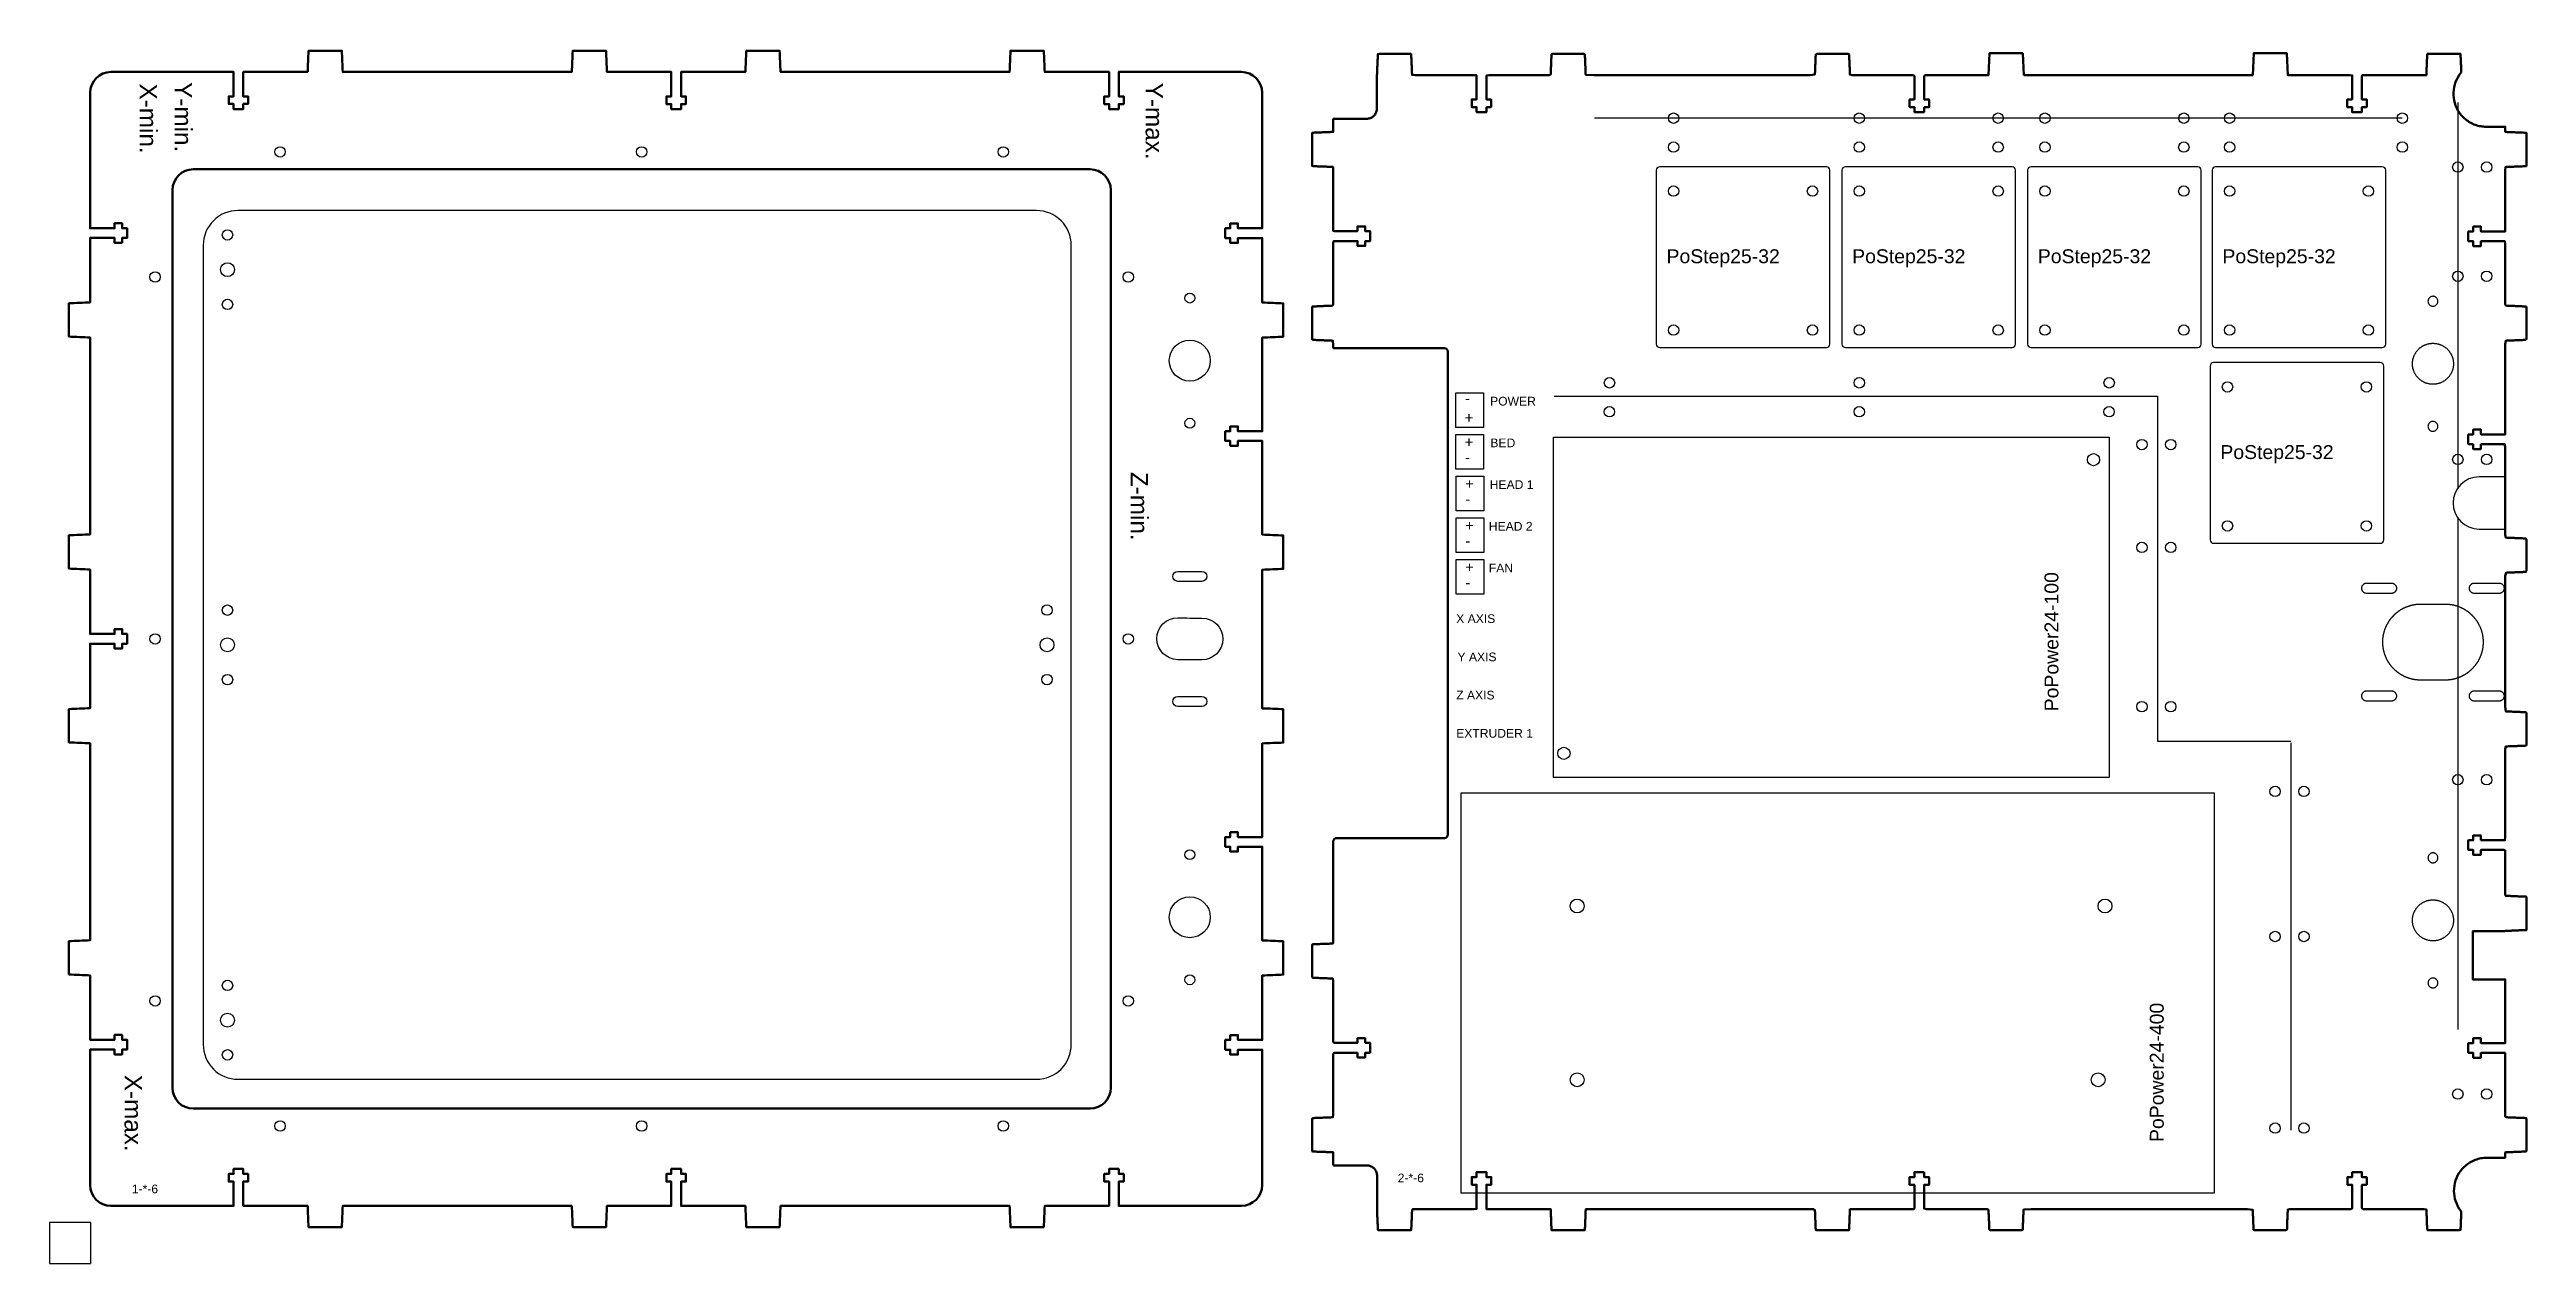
# Model space of a CAD drawing. Header units: millimetres. Extents: x 0 to 713, y 0 to 349.
import ezdxf

# ---------------------------------------------------------------- set-up
doc = ezdxf.new("R2010")
doc.units = ezdxf.units.MM
doc.layers.add('graviranje', color=3, linetype='Continuous', lineweight=25)
doc.layers.add('izrez', color=7, linetype='Continuous', lineweight=50)
doc.layers.add('HOLES', color=160, linetype='Continuous')
doc.layers.add('Prvi izrez', color=6, linetype='Continuous')
doc.styles.get("Standard").update_dxf_attribs({"font": 'arial.ttf'})

msp = doc.modelspace()

# ---------------------------------------------------------------- texts
at = {"layer": 'graviranje'}
for s, height, rotation, p in [('X-min.', 5, 270, (25.97, 339.55)), ('Y-min.', 5, 270, (36.03, 339.96)), ('Y-max.', 5, 270, (315.67, 339.79)), ('+', 3, 180, (410.02, 244.79)), ('-', 3, 180, (409.07, 249.79)), ('+', 3, 180, (410.02, 237.79)), ('-', 3, 180, (409.07, 232.79)), ('Z-min.', 5, 270, (311.37, 227.79)), ('+', 3, 180, (410.12, 225.79)), ('-', 3, 180, (409.17, 220.79)), ('+', 3, 180, (410.12, 213.79)), ('-', 3, 180, (409.17, 208.79)), ('+', 3, 180, (410.12, 201.79)), ('-', 3, 180, (409.17, 196.79)), ('PoPower24-100', 4, 90, (578.53, 158.88)), ('PoPower24-400', 4, 90, (608.86, 34.94)), ('X-max.', 5, 270, (21.6, 54.28))]:
    msp.add_text(s, height=height, rotation=rotation, dxfattribs=at).set_placement(p)
for s, height, p in [('PoStep25-32', 4, (465.68, 287.85)), ('PoStep25-32', 4, (519.14, 287.85)), ('PoStep25-32', 4, (572.61, 287.85)), ('PoStep25-32', 4, (625.77, 287.85)), ('PoStep25-32', 4, (625.18, 231.49)), ('1-*-6', 2.5, (23.7, 20.19))]:
    msp.add_text(s, height=height, dxfattribs=at).set_placement(p)
at = {"layer": 'graviranje', "linetype": 'Continuous', "text_generation_flag": 6}
for s, p in [('POWER', (414.86, 246.89)), ('BED', (414.95, 234.89)), ('HEAD 1', (414.76, 222.89)), ('HEAD 2', (414.49, 210.89)), ('FAN', (414.49, 198.89)), ('X AXIS', (405.1, 184.3)), ('Y AXIS', (405.47, 173.3)), ('Z AXIS', (405.1, 162.3)), ('EXTRUDER 1', (405.1, 151.3))]:
    msp.add_text(s, height=2.5, rotation=180, dxfattribs=at).set_placement(p)
at = {"layer": 'graviranje', "text_generation_flag": 6}
msp.add_text('2-*-6', height=2.5, rotation=180, dxfattribs=at).set_placement((388.25, 23.35))

# ---------------------------------------------------------------- linework, layer by layer
msp.add_lwpolyline([(11.94, 0), (11.94, 11.76), (0, 11.76), (0, 0)], close=True)
at = {"layer": 'graviranje'}
for p, q in [((677.58, 329.58), (444.98, 329.58)), ((693.56, 334.12), (693.56, 223.16)), ((693.56, 214.53), (693.56, 67.35)), ((645.46, 149.81), (645.46, 38.37))]:
    msp.add_line(p, q, dxfattribs=at)
for points in [[(511.72, 315.59), (463.72, 315.59, 0.414214), (462.72, 314.59), (462.72, 264.59, 0.414214), (463.72, 263.59), (511.72, 263.59, 0.414214), (512.72, 264.59), (512.72, 314.59, 0.414214)], [(565.19, 315.59), (517.19, 315.59, 0.414214), (516.19, 314.59), (516.19, 264.59, 0.414214), (517.19, 263.59), (565.19, 263.59, 0.414214), (566.19, 264.59), (566.19, 314.59, 0.414214)], [(618.65, 315.59), (570.65, 315.59, 0.414214), (569.65, 314.59), (569.65, 264.59, 0.414214), (570.65, 263.59), (618.65, 263.59, 0.414214), (619.65, 264.59), (619.65, 314.59, 0.414214)], [(671.82, 315.59), (623.82, 315.59, 0.414214), (622.82, 314.59), (622.82, 264.59, 0.414214), (623.82, 263.59), (671.82, 263.59, 0.414214), (672.82, 264.59), (672.82, 314.59, 0.414214)], [(671.23, 259.23), (623.23, 259.23, 0.414214), (622.23, 258.23), (622.23, 208.23, 0.414214), (623.23, 207.23), (671.23, 207.23, 0.414214), (672.23, 208.23), (672.23, 258.23, 0.414214)]]:
    msp.add_lwpolyline(points, format="xyb", close=True, dxfattribs=at)
for points in [[(405.81, 250.57), (411.01, 250.57), (413.01, 250.57), (413.01, 240.57), (411.01, 240.57), (405.81, 240.57), (405.01, 240.57), (405.01, 250.57)], [(405.81, 238.57), (411.01, 238.57), (413.01, 238.57), (413.01, 228.57), (411.01, 228.57), (405.81, 228.57), (405.01, 228.57), (405.01, 238.57)], [(433.13, 139.8), (433.13, 237.8), (593.13, 237.8), (593.13, 139.8)], [(405.91, 226.57), (411.11, 226.57), (413.11, 226.57), (413.11, 216.57), (411.11, 216.57), (405.91, 216.57), (405.11, 216.57), (405.11, 226.57)], [(405.91, 214.57), (411.11, 214.57), (413.11, 214.57), (413.11, 204.57), (411.11, 204.57), (405.91, 204.57), (405.11, 204.57), (405.11, 214.57)], [(405.91, 202.57), (411.11, 202.57), (413.11, 202.57), (413.11, 192.57), (411.11, 192.57), (405.91, 192.57), (405.11, 192.57), (405.11, 202.57)], [(623.46, 20.36), (623.46, 135.36), (406.46, 135.36), (406.46, 20.36)]]:
    msp.add_lwpolyline(points, close=True, dxfattribs=at)
msp.add_lwpolyline([(433.35, 249.61), (607.11, 249.61), (607.11, 150.33), (645.46, 150.33)], dxfattribs=at)
at = {"layer": 'HOLES'}
msp.add_line((369.68, 32.1), (363.48, 32.1), dxfattribs=at)
for points in [[(684.98, 276.75), (685, 276.61), (685.04, 276.48), (685.08, 276.35), (685.14, 276.23), (685.21, 276.11), (685.29, 276), (685.38, 275.9), (685.48, 275.81), (685.58, 275.73), (685.7, 275.65), (685.82, 275.59), (685.95, 275.54), (686.08, 275.51), (686.22, 275.48), (686.36, 275.47), (686.51, 275.48), (686.65, 275.49), (686.78, 275.52), (686.91, 275.57), (687.04, 275.62), (687.16, 275.69), (687.27, 275.77), (687.37, 275.85), (687.46, 275.95), (687.55, 276.05), (687.62, 276.17), (687.69, 276.29), (687.74, 276.41), (687.78, 276.54), (687.81, 276.68), (687.82, 276.82), (687.82, 276.97), (687.81, 277.11), (687.78, 277.25), (687.74, 277.38), (687.69, 277.5), (687.62, 277.62), (687.55, 277.74), (687.46, 277.84), (687.37, 277.94), (687.27, 278.03), (687.16, 278.1), (687.04, 278.17), (686.91, 278.22), (686.78, 278.27), (686.65, 278.3), (686.51, 278.32), (686.36, 278.32), (686.22, 278.31), (686.08, 278.29), (685.95, 278.25), (685.82, 278.2), (685.7, 278.14), (685.58, 278.07), (685.48, 277.98), (685.38, 277.89), (685.29, 277.79), (685.21, 277.68), (685.14, 277.57), (685.08, 277.44), (685.04, 277.31), (685, 277.18), (684.98, 277.04), (684.97, 276.9)], [(680.5, 258.9), (680.5, 258.9), (680.5, 259.05), (680.51, 259.2), (680.52, 259.35), (680.53, 259.5), (680.55, 259.65), (680.57, 259.79), (680.59, 259.94), (680.62, 260.08), (680.65, 260.23), (680.68, 260.37), (680.72, 260.51), (680.76, 260.65), (680.81, 260.79), (680.86, 260.92), (680.91, 261.06), (680.96, 261.19), (681.02, 261.32), (681.08, 261.45), (681.14, 261.58), (681.21, 261.71), (681.28, 261.83), (681.35, 261.96), (681.43, 262.08), (681.51, 262.19), (681.59, 262.31), (681.67, 262.43), (681.76, 262.54), (681.85, 262.65), (681.94, 262.76), (682.03, 262.86), (682.13, 262.97), (682.23, 263.07), (682.33, 263.17), (682.43, 263.26), (682.54, 263.36), (682.65, 263.45), (682.76, 263.54), (682.87, 263.62), (682.98, 263.71), (683.1, 263.79), (683.22, 263.87), (683.34, 263.94), (683.46, 264.01), (683.59, 264.08), (683.71, 264.15), (683.84, 264.21), (683.97, 264.27), (684.1, 264.33), (684.24, 264.39), (684.37, 264.44), (684.51, 264.49), (684.64, 264.53), (684.78, 264.57), (684.92, 264.61), (685.07, 264.64), (685.21, 264.68), (685.35, 264.7), (685.5, 264.73), (685.65, 264.75), (685.8, 264.77), (685.95, 264.78), (686.1, 264.79), (686.25, 264.79), (686.4, 264.8), (686.55, 264.79), (686.7, 264.79), (686.85, 264.78), (687, 264.77), (687.15, 264.75), (687.3, 264.73), (687.44, 264.7), (687.59, 264.68), (687.73, 264.64), (687.87, 264.61), (688.01, 264.57), (688.15, 264.53), (688.29, 264.49), (688.43, 264.44), (688.56, 264.39), (688.7, 264.33), (688.83, 264.27), (688.96, 264.21), (689.08, 264.15), (689.21, 264.08), (689.34, 264.01), (689.46, 263.94), (689.58, 263.87), (689.7, 263.79), (689.81, 263.71), (689.93, 263.62), (690.04, 263.54), (690.15, 263.45), (690.26, 263.36), (690.37, 263.26), (690.47, 263.17), (690.57, 263.07), (690.67, 262.97), (690.77, 262.86), (690.86, 262.76), (690.95, 262.65), (691.04, 262.54), (691.13, 262.43), (691.21, 262.31), (691.29, 262.19), (691.37, 262.08), (691.44, 261.96), (691.52, 261.83), (691.59, 261.71), (691.65, 261.58), (691.72, 261.45), (691.78, 261.32), (691.84, 261.19), (691.89, 261.06), (691.94, 260.92), (691.99, 260.79), (692.03, 260.65), (692.08, 260.51), (692.11, 260.37), (692.15, 260.23), (692.18, 260.08), (692.21, 259.94), (692.23, 259.79), (692.25, 259.65), (692.27, 259.5), (692.28, 259.35), (692.29, 259.2), (692.3, 259.05), (692.3, 258.9), (692.3, 258.74), (692.29, 258.59), (692.28, 258.44), (692.27, 258.29), (692.25, 258.14), (692.23, 258), (692.21, 257.85), (692.18, 257.71), (692.15, 257.56), (692.11, 257.42), (692.08, 257.28), (692.03, 257.14), (691.99, 257), (691.94, 256.87), (691.89, 256.73), (691.84, 256.6), (691.78, 256.47), (691.72, 256.34), (691.65, 256.21), (691.59, 256.08), (691.52, 255.96), (691.44, 255.84), (691.37, 255.72), (691.29, 255.6), (691.21, 255.48), (691.13, 255.37), (691.04, 255.25), (690.95, 255.14), (690.86, 255.03), (690.77, 254.93), (690.67, 254.83), (690.57, 254.72), (690.47, 254.63), (690.37, 254.53), (690.26, 254.43), (690.15, 254.34), (690.04, 254.25), (689.93, 254.17), (689.81, 254.08), (689.7, 254), (689.58, 253.93), (689.46, 253.85), (689.34, 253.78), (689.21, 253.71), (689.08, 253.64), (688.96, 253.58), (688.83, 253.52), (688.7, 253.46), (688.56, 253.41), (688.43, 253.35), (688.29, 253.31), (688.15, 253.26), (688.01, 253.22), (687.87, 253.18), (687.73, 253.15), (687.59, 253.12), (687.44, 253.09), (687.3, 253.06), (687.15, 253.04), (687, 253.03), (686.85, 253.01), (686.7, 253), (686.55, 253), (686.4, 253), (686.25, 253), (686.1, 253), (685.95, 253.01), (685.8, 253.03), (685.65, 253.04), (685.5, 253.06), (685.35, 253.09), (685.21, 253.12), (685.07, 253.15), (684.92, 253.18), (684.78, 253.22), (684.64, 253.26), (684.51, 253.31), (684.37, 253.35), (684.24, 253.41), (684.1, 253.46), (683.97, 253.52), (683.84, 253.58), (683.71, 253.64), (683.59, 253.71), (683.46, 253.78), (683.34, 253.85), (683.22, 253.93), (683.1, 254), (682.98, 254.08), (682.87, 254.17), (682.76, 254.25), (682.65, 254.34), (682.54, 254.43), (682.43, 254.53), (682.33, 254.63), (682.23, 254.72), (682.13, 254.83), (682.03, 254.93), (681.94, 255.03), (681.85, 255.14), (681.76, 255.25), (681.67, 255.37), (681.59, 255.48), (681.51, 255.6), (681.43, 255.72), (681.35, 255.84), (681.28, 255.96), (681.21, 256.08), (681.14, 256.21), (681.08, 256.34), (681.02, 256.47), (680.96, 256.6), (680.91, 256.73), (680.86, 256.87), (680.81, 257), (680.76, 257.14), (680.72, 257.28), (680.68, 257.42), (680.65, 257.56), (680.62, 257.71), (680.59, 257.85), (680.57, 258), (680.55, 258.14), (680.53, 258.29), (680.52, 258.44), (680.51, 258.59), (680.5, 258.74)], [(684.98, 240.75), (685, 240.61), (685.04, 240.48), (685.08, 240.35), (685.14, 240.23), (685.21, 240.11), (685.29, 240), (685.38, 239.9), (685.48, 239.81), (685.58, 239.73), (685.7, 239.65), (685.82, 239.59), (685.95, 239.54), (686.08, 239.51), (686.22, 239.48), (686.36, 239.47), (686.51, 239.48), (686.65, 239.49), (686.78, 239.52), (686.91, 239.57), (687.04, 239.62), (687.16, 239.69), (687.27, 239.77), (687.37, 239.85), (687.46, 239.95), (687.55, 240.05), (687.62, 240.17), (687.69, 240.29), (687.74, 240.41), (687.78, 240.54), (687.81, 240.68), (687.82, 240.82), (687.82, 240.97), (687.81, 241.11), (687.78, 241.25), (687.74, 241.38), (687.69, 241.5), (687.62, 241.62), (687.55, 241.74), (687.46, 241.84), (687.37, 241.94), (687.27, 242.03), (687.16, 242.1), (687.04, 242.17), (686.91, 242.22), (686.78, 242.27), (686.65, 242.3), (686.51, 242.32), (686.36, 242.32), (686.22, 242.31), (686.08, 242.29), (685.95, 242.25), (685.82, 242.2), (685.7, 242.14), (685.58, 242.07), (685.48, 241.98), (685.38, 241.89), (685.29, 241.79), (685.21, 241.68), (685.14, 241.57), (685.08, 241.44), (685.04, 241.31), (685, 241.18), (684.98, 241.04), (684.97, 240.9)], [(665.9, 194.31), (665.9, 194.31), (665.9, 194.42), (665.92, 194.54), (665.94, 194.65), (665.97, 194.75), (666, 194.86), (666.05, 194.96), (666.1, 195.05), (666.15, 195.15), (666.22, 195.23), (666.29, 195.32), (666.36, 195.39), (666.44, 195.47), (666.53, 195.53), (666.62, 195.59), (666.72, 195.64), (666.81, 195.69), (666.92, 195.73), (667.02, 195.76), (667.13, 195.79), (667.25, 195.8), (667.36, 195.81), (667.39, 195.81), (667.4, 195.81), (667.4, 195.81), (667.41, 195.81), (667.45, 195.81), (667.62, 195.81), (668.27, 195.81), (670.9, 195.81), (673.52, 195.81), (674.18, 195.81), (674.34, 195.81), (674.38, 195.81), (674.4, 195.81), (674.4, 195.81), (674.41, 195.81), (674.44, 195.81), (674.55, 195.8), (674.66, 195.79), (674.77, 195.76), (674.88, 195.73), (674.98, 195.69), (675.08, 195.64), (675.18, 195.59), (675.27, 195.53), (675.35, 195.47), (675.43, 195.39), (675.51, 195.32), (675.58, 195.23), (675.64, 195.15), (675.7, 195.05), (675.75, 194.96), (675.79, 194.86), (675.83, 194.75), (675.86, 194.65), (675.88, 194.54), (675.89, 194.42), (675.9, 194.31), (675.89, 194.19), (675.88, 194.08), (675.86, 193.97), (675.83, 193.86), (675.79, 193.76), (675.75, 193.66), (675.7, 193.56), (675.64, 193.47), (675.58, 193.38), (675.51, 193.3), (675.43, 193.22), (675.35, 193.15), (675.27, 193.08), (675.18, 193.03), (675.08, 192.97), (674.98, 192.93), (674.88, 192.89), (674.77, 192.86), (674.66, 192.83), (674.55, 192.82), (674.44, 192.81), (674.41, 192.81), (674.4, 192.81), (674.4, 192.81), (674.38, 192.81), (674.34, 192.81), (674.18, 192.81), (673.52, 192.81), (670.9, 192.81), (668.27, 192.81), (667.62, 192.81), (667.45, 192.81), (667.41, 192.81), (667.4, 192.81), (667.4, 192.81), (667.39, 192.81), (667.36, 192.81), (667.25, 192.82), (667.13, 192.83), (667.02, 192.86), (666.92, 192.89), (666.81, 192.93), (666.72, 192.97), (666.62, 193.03), (666.53, 193.08), (666.44, 193.15), (666.36, 193.22), (666.29, 193.3), (666.22, 193.38), (666.15, 193.47), (666.1, 193.56), (666.05, 193.66), (666, 193.76), (665.97, 193.86), (665.94, 193.97), (665.92, 194.08), (665.9, 194.19)], [(696.9, 194.31), (696.9, 194.31), (696.9, 194.42), (696.91, 194.54), (696.94, 194.65), (696.96, 194.75), (697, 194.86), (697.05, 194.96), (697.1, 195.05), (697.15, 195.15), (697.22, 195.23), (697.29, 195.32), (697.36, 195.39), (697.44, 195.47), (697.53, 195.53), (697.62, 195.59), (697.72, 195.64), (697.81, 195.69), (697.92, 195.73), (698.02, 195.76), (698.13, 195.79), (698.24, 195.8), (698.36, 195.81), (698.39, 195.81), (698.4, 195.81), (698.4, 195.81), (698.41, 195.81), (698.45, 195.81), (698.62, 195.81), (699.27, 195.81), (701.9, 195.81), (704.52, 195.81), (705.18, 195.81), (705.34, 195.81), (705.38, 195.81), (705.39, 195.81), (705.4, 195.81), (705.41, 195.81), (705.44, 195.81), (705.55, 195.8), (705.66, 195.79), (705.77, 195.76), (705.88, 195.73), (705.98, 195.69), (706.08, 195.64), (706.18, 195.59), (706.27, 195.53), (706.35, 195.47), (706.43, 195.39), (706.51, 195.32), (706.58, 195.23), (706.64, 195.15), (706.7, 195.05), (706.75, 194.96), (706.79, 194.86), (706.83, 194.75), (706.86, 194.65), (706.88, 194.54), (706.89, 194.42), (706.9, 194.31), (706.89, 194.19), (706.88, 194.08), (706.86, 193.97), (706.83, 193.86), (706.79, 193.76), (706.75, 193.66), (706.7, 193.56), (706.64, 193.47), (706.58, 193.38), (706.51, 193.3), (706.43, 193.22), (706.35, 193.15), (706.27, 193.08), (706.18, 193.03), (706.08, 192.97), (705.98, 192.93), (705.88, 192.89), (705.77, 192.86), (705.66, 192.83), (705.55, 192.82), (705.44, 192.81), (705.41, 192.81), (705.4, 192.81), (705.39, 192.81), (705.38, 192.81), (705.34, 192.81), (705.18, 192.81), (704.52, 192.81), (701.9, 192.81), (699.27, 192.81), (698.62, 192.81), (698.45, 192.81), (698.41, 192.81), (698.4, 192.81), (698.4, 192.81), (698.39, 192.81), (698.36, 192.81), (698.24, 192.82), (698.13, 192.83), (698.02, 192.86), (697.92, 192.89), (697.81, 192.93), (697.72, 192.97), (697.62, 193.03), (697.53, 193.08), (697.44, 193.15), (697.36, 193.22), (697.29, 193.3), (697.22, 193.38), (697.15, 193.47), (697.1, 193.56), (697.05, 193.66), (697, 193.76), (696.96, 193.86), (696.94, 193.97), (696.91, 194.08), (696.9, 194.19)], [(689.9, 189.76), (689.9, 189.76), (690, 189.76), (690.11, 189.76), (690.22, 189.75), (690.32, 189.75), (690.43, 189.75), (690.53, 189.74), (690.64, 189.73), (690.74, 189.73), (690.85, 189.72), (690.95, 189.71), (691.05, 189.7), (691.16, 189.69), (691.26, 189.67), (691.36, 189.66), (691.46, 189.65), (691.57, 189.63), (691.67, 189.62), (691.77, 189.6), (691.87, 189.58), (691.97, 189.56), (692.07, 189.54), (692.17, 189.52), (692.27, 189.5), (692.37, 189.48), (692.47, 189.45), (692.57, 189.43), (692.67, 189.4), (692.77, 189.38), (692.86, 189.35), (692.96, 189.32), (693.06, 189.3), (693.15, 189.27), (693.25, 189.24), (693.35, 189.2), (693.44, 189.17), (693.54, 189.14), (693.63, 189.11), (693.73, 189.07), (693.82, 189.03), (693.91, 189), (694.01, 188.96), (694.1, 188.92), (694.19, 188.88), (694.28, 188.84), (694.37, 188.8), (694.47, 188.76), (694.56, 188.72), (694.65, 188.68), (694.74, 188.63), (694.82, 188.59), (694.91, 188.54), (695, 188.5), (695.09, 188.45), (695.18, 188.4), (695.26, 188.36), (695.35, 188.31), (695.44, 188.26), (695.52, 188.21), (695.61, 188.16), (695.69, 188.1), (695.77, 188.05), (695.86, 188), (695.94, 187.94), (696.02, 187.89), (696.1, 187.83), (696.18, 187.78), (696.26, 187.72), (696.34, 187.66), (696.42, 187.6), (696.5, 187.54), (696.58, 187.48), (696.66, 187.42), (696.74, 187.36), (696.81, 187.3), (696.89, 187.24), (696.96, 187.17), (697.04, 187.11), (697.11, 187.04), (697.19, 186.98), (697.26, 186.91), (697.33, 186.85), (697.41, 186.78), (697.48, 186.71), (697.55, 186.64), (697.62, 186.57), (697.69, 186.5), (697.76, 186.43), (697.83, 186.36), (697.89, 186.29), (697.96, 186.22), (698.03, 186.15), (698.09, 186.07), (698.16, 186), (698.22, 185.92), (698.29, 185.85), (698.35, 185.77), (698.41, 185.7), (698.47, 185.62), (698.53, 185.54), (698.59, 185.46), (698.65, 185.39), (698.71, 185.31), (698.77, 185.23), (698.83, 185.15), (698.89, 185.07), (698.94, 184.98), (699, 184.9), (699.05, 184.82), (699.11, 184.74), (699.16, 184.65), (699.21, 184.57), (699.26, 184.49), (699.31, 184.4), (699.37, 184.32), (699.41, 184.23), (699.46, 184.14), (699.51, 184.06), (699.56, 183.97), (699.61, 183.88), (699.65, 183.79), (699.7, 183.7), (699.74, 183.62), (699.78, 183.53), (699.83, 183.44), (699.87, 183.34), (699.91, 183.25), (699.95, 183.16), (699.99, 183.07), (700.03, 182.98), (700.06, 182.89), (700.1, 182.79), (700.14, 182.7), (700.17, 182.6), (700.21, 182.51), (700.24, 182.42), (700.27, 182.32), (700.31, 182.22), (700.34, 182.13), (700.37, 182.03), (700.4, 181.94), (700.42, 181.84), (700.45, 181.74), (700.48, 181.64), (700.5, 181.54), (700.53, 181.45), (700.55, 181.35), (700.58, 181.25), (700.6, 181.15), (700.62, 181.05), (700.64, 180.95), (700.66, 180.85), (700.68, 180.75), (700.7, 180.65), (700.71, 180.54), (700.73, 180.44), (700.74, 180.34), (700.76, 180.24), (700.77, 180.13), (700.78, 180.03), (700.79, 179.93), (700.8, 179.82), (700.81, 179.72), (700.82, 179.62), (700.83, 179.51), (700.83, 179.41), (700.84, 179.3), (700.84, 179.2), (700.85, 179.09), (700.85, 178.99), (700.85, 178.88), (700.85, 178.77), (700.85, 178.67), (700.85, 178.56), (700.84, 178.46), (700.84, 178.35), (700.83, 178.24), (700.83, 178.14), (700.82, 178.04), (700.81, 177.93), (700.81, 177.83), (700.8, 177.72), (700.79, 177.62), (700.77, 177.52), (700.76, 177.41), (700.75, 177.31), (700.73, 177.21), (700.72, 177.11), (700.7, 177.01), (700.68, 176.9), (700.67, 176.8), (700.65, 176.7), (700.63, 176.6), (700.61, 176.5), (700.58, 176.4), (700.56, 176.3), (700.54, 176.2), (700.51, 176.1), (700.49, 176.01), (700.46, 175.91), (700.43, 175.81), (700.41, 175.71), (700.38, 175.62), (700.35, 175.52), (700.32, 175.42), (700.28, 175.33), (700.25, 175.23), (700.22, 175.14), (700.18, 175.04), (700.15, 174.95), (700.11, 174.86), (700.08, 174.76), (700.04, 174.67), (700, 174.58), (699.96, 174.48), (699.92, 174.39), (699.88, 174.3), (699.84, 174.21), (699.8, 174.12), (699.75, 174.03), (699.71, 173.94), (699.67, 173.85), (699.62, 173.76), (699.57, 173.68), (699.53, 173.59), (699.48, 173.5), (699.43, 173.42), (699.38, 173.33), (699.33, 173.24), (699.28, 173.16), (699.23, 173.07), (699.18, 172.99), (699.12, 172.91), (699.07, 172.82), (699.02, 172.74), (698.96, 172.66), (698.9, 172.58), (698.85, 172.5), (698.79, 172.42), (698.73, 172.34), (698.67, 172.26), (698.61, 172.18), (698.55, 172.1), (698.49, 172.02), (698.43, 171.94), (698.37, 171.87), (698.31, 171.79), (698.24, 171.72), (698.18, 171.64), (698.11, 171.57), (698.05, 171.49), (697.98, 171.42), (697.92, 171.35), (697.85, 171.28), (697.78, 171.21), (697.71, 171.14), (697.64, 171.07), (697.57, 171), (697.5, 170.93), (697.43, 170.86), (697.36, 170.79), (697.29, 170.72), (697.21, 170.66), (697.14, 170.59), (697.06, 170.53), (696.99, 170.46), (696.91, 170.4), (696.84, 170.34), (696.76, 170.28), (696.69, 170.21), (696.61, 170.15), (696.53, 170.09), (696.45, 170.03), (696.37, 169.97), (696.29, 169.92), (696.21, 169.86), (696.13, 169.8), (696.05, 169.75), (695.97, 169.69), (695.88, 169.64), (695.8, 169.58), (695.72, 169.53), (695.63, 169.48), (695.55, 169.43), (695.46, 169.38), (695.38, 169.33), (695.29, 169.28), (695.21, 169.23), (695.12, 169.18), (695.03, 169.13), (694.94, 169.09), (694.85, 169.04), (694.77, 169), (694.68, 168.95), (694.59, 168.91), (694.5, 168.87), (694.41, 168.83), (694.31, 168.78), (694.22, 168.74), (694.13, 168.71), (694.04, 168.67), (693.94, 168.63), (693.85, 168.59), (693.76, 168.56), (693.66, 168.52), (693.57, 168.49), (693.47, 168.46), (693.38, 168.42), (693.28, 168.39), (693.19, 168.36), (693.09, 168.33), (692.99, 168.3), (692.9, 168.27), (692.8, 168.25), (692.7, 168.22), (692.6, 168.19), (692.5, 168.17), (692.4, 168.15), (692.31, 168.12), (692.21, 168.1), (692.11, 168.08), (692.01, 168.06), (691.9, 168.04), (691.8, 168.02), (691.7, 168.01), (691.6, 167.99), (691.5, 167.97), (691.4, 167.96), (691.29, 167.95), (691.19, 167.93), (691.09, 167.92), (690.98, 167.91), (690.88, 167.9), (690.78, 167.89), (690.67, 167.89), (690.57, 167.88), (690.46, 167.87), (690.36, 167.87), (690.25, 167.86), (690.15, 167.86), (690.04, 167.86), (689.93, 167.86), (689.91, 167.86), (689.9, 167.86), (689.9, 167.86), (689.9, 167.86), (689.9, 167.86), (689.89, 167.86), (689.87, 167.86), (689.79, 167.86), (689.46, 167.86), (688.15, 167.86), (682.9, 167.86), (682.79, 167.86), (682.69, 167.86), (682.58, 167.86), (682.48, 167.87), (682.37, 167.87), (682.27, 167.88), (682.16, 167.88), (682.06, 167.89), (681.95, 167.9), (681.85, 167.91), (681.74, 167.92), (681.64, 167.93), (681.54, 167.94), (681.44, 167.96), (681.33, 167.97), (681.23, 167.98), (681.13, 168), (681.03, 168.02), (680.93, 168.04), (680.83, 168.05), (680.73, 168.07), (680.63, 168.09), (680.53, 168.12), (680.43, 168.14), (680.33, 168.16), (680.23, 168.19), (680.13, 168.21), (680.03, 168.24), (679.93, 168.26), (679.84, 168.29), (679.74, 168.32), (679.64, 168.35), (679.55, 168.38), (679.45, 168.41), (679.35, 168.44), (679.26, 168.48), (679.17, 168.51), (679.07, 168.55), (678.98, 168.58), (678.88, 168.62), (678.79, 168.66), (678.7, 168.69), (678.61, 168.73), (678.51, 168.77), (678.42, 168.81), (678.33, 168.85), (678.24, 168.9), (678.15, 168.94), (678.06, 168.98), (677.97, 169.03), (677.88, 169.07), (677.8, 169.12), (677.71, 169.16), (677.62, 169.21), (677.53, 169.26), (677.45, 169.31), (677.36, 169.36), (677.28, 169.41), (677.19, 169.46), (677.11, 169.51), (677.02, 169.57), (676.94, 169.62), (676.86, 169.67), (676.78, 169.73), (676.69, 169.78), (676.61, 169.84), (676.53, 169.9), (676.45, 169.96), (676.37, 170.01), (676.29, 170.07), (676.22, 170.13), (676.14, 170.19), (676.06, 170.26), (675.98, 170.32), (675.91, 170.38), (675.83, 170.44), (675.76, 170.51), (675.68, 170.57), (675.61, 170.64), (675.54, 170.7), (675.46, 170.77), (675.39, 170.84), (675.32, 170.9), (675.25, 170.97), (675.18, 171.04), (675.11, 171.11), (675.04, 171.18), (674.97, 171.25), (674.9, 171.33), (674.84, 171.4), (674.77, 171.47), (674.71, 171.54), (674.64, 171.62), (674.58, 171.69), (674.51, 171.77), (674.45, 171.84), (674.39, 171.92), (674.32, 172), (674.26, 172.07), (674.2, 172.15), (674.14, 172.23), (674.08, 172.31), (674.03, 172.39), (673.97, 172.47), (673.91, 172.55), (673.86, 172.63), (673.8, 172.71), (673.75, 172.8), (673.69, 172.88), (673.64, 172.96), (673.59, 173.05), (673.53, 173.13), (673.48, 173.22), (673.43, 173.3), (673.38, 173.39), (673.33, 173.47), (673.29, 173.56), (673.24, 173.65), (673.19, 173.73), (673.15, 173.82), (673.1, 173.91), (673.06, 174), (673.01, 174.09), (672.97, 174.18), (672.93, 174.27), (672.89, 174.36), (672.85, 174.45), (672.81, 174.55), (672.77, 174.64), (672.73, 174.73), (672.7, 174.82), (672.66, 174.92), (672.62, 175.01), (672.59, 175.11), (672.56, 175.2), (672.52, 175.3), (672.49, 175.39), (672.46, 175.49), (672.43, 175.58), (672.4, 175.68), (672.37, 175.78), (672.35, 175.88), (672.32, 175.97), (672.29, 176.07), (672.27, 176.17), (672.24, 176.27), (672.22, 176.37), (672.2, 176.47), (672.18, 176.57), (672.16, 176.67), (672.14, 176.77), (672.12, 176.87), (672.1, 176.97), (672.08, 177.07), (672.07, 177.17), (672.05, 177.28), (672.04, 177.38), (672.03, 177.48), (672.02, 177.59), (672, 177.69), (671.99, 177.79), (671.99, 177.9), (671.98, 178), (671.97, 178.11), (671.96, 178.21), (671.96, 178.31), (671.95, 178.42), (671.95, 178.53), (671.95, 178.63), (671.95, 178.74), (671.95, 178.84), (671.95, 178.95), (671.95, 179.06), (671.95, 179.16), (671.96, 179.27), (671.96, 179.37), (671.97, 179.48), (671.98, 179.58), (671.98, 179.69), (671.99, 179.79), (672, 179.89), (672.01, 180), (672.02, 180.1), (672.04, 180.2), (672.05, 180.31), (672.06, 180.41), (672.08, 180.51), (672.1, 180.61), (672.11, 180.71), (672.13, 180.81), (672.15, 180.91), (672.17, 181.02), (672.19, 181.12), (672.21, 181.21), (672.24, 181.31), (672.26, 181.41), (672.28, 181.51), (672.31, 181.61), (672.34, 181.71), (672.36, 181.81), (672.39, 181.9), (672.42, 182), (672.45, 182.1), (672.48, 182.19), (672.51, 182.29), (672.55, 182.38), (672.58, 182.48), (672.61, 182.57), (672.65, 182.67), (672.68, 182.76), (672.72, 182.85), (672.76, 182.95), (672.8, 183.04), (672.83, 183.13), (672.87, 183.22), (672.92, 183.31), (672.96, 183.41), (673, 183.5), (673.04, 183.59), (673.09, 183.67), (673.13, 183.76), (673.18, 183.85), (673.22, 183.94), (673.27, 184.03), (673.32, 184.11), (673.37, 184.2), (673.42, 184.29), (673.47, 184.37), (673.52, 184.46), (673.57, 184.54), (673.62, 184.63), (673.67, 184.71), (673.73, 184.79), (673.78, 184.88), (673.84, 184.96), (673.89, 185.04), (673.95, 185.12), (674.01, 185.2), (674.07, 185.28), (674.12, 185.36), (674.18, 185.44), (674.24, 185.52), (674.3, 185.59), (674.37, 185.67), (674.43, 185.75), (674.49, 185.82), (674.55, 185.9), (674.62, 185.97), (674.68, 186.05), (674.75, 186.12), (674.82, 186.2), (674.88, 186.27), (674.95, 186.34), (675.02, 186.41), (675.09, 186.48), (675.16, 186.55), (675.23, 186.62), (675.3, 186.69), (675.37, 186.76), (675.44, 186.82), (675.51, 186.89), (675.58, 186.96), (675.66, 187.02), (675.73, 187.09), (675.81, 187.15), (675.88, 187.22), (675.96, 187.28), (676.04, 187.34), (676.11, 187.4), (676.19, 187.46), (676.27, 187.52), (676.35, 187.58), (676.43, 187.64), (676.51, 187.7), (676.59, 187.76), (676.67, 187.81), (676.75, 187.87), (676.83, 187.92), (676.91, 187.98), (677, 188.03), (677.08, 188.09), (677.16, 188.14), (677.25, 188.19), (677.33, 188.24), (677.42, 188.29), (677.51, 188.34), (677.59, 188.39), (677.68, 188.44), (677.77, 188.48), (677.85, 188.53), (677.94, 188.58), (678.03, 188.62), (678.12, 188.66), (678.21, 188.71), (678.3, 188.75), (678.39, 188.79), (678.48, 188.83), (678.58, 188.87), (678.67, 188.91), (678.76, 188.95), (678.85, 188.99), (678.95, 189.02), (679.04, 189.06), (679.13, 189.09), (679.23, 189.13), (679.32, 189.16), (679.42, 189.19), (679.51, 189.23), (679.61, 189.26), (679.71, 189.29), (679.8, 189.31), (679.9, 189.34), (680, 189.37), (680.1, 189.4), (680.19, 189.42), (680.29, 189.45), (680.39, 189.47), (680.49, 189.49), (680.59, 189.51), (680.69, 189.54), (680.79, 189.56), (680.89, 189.57), (680.99, 189.59), (681.1, 189.61), (681.2, 189.63), (681.3, 189.64), (681.4, 189.66), (681.5, 189.67), (681.61, 189.68), (681.71, 189.69), (681.81, 189.71), (681.92, 189.71), (682.02, 189.72), (682.13, 189.73), (682.23, 189.74), (682.34, 189.74), (682.44, 189.75), (682.55, 189.75), (682.65, 189.76), (682.76, 189.76), (682.86, 189.76), (682.89, 189.76), (682.9, 189.76), (682.9, 189.76), (682.9, 189.76), (682.9, 189.76), (682.91, 189.76), (682.93, 189.76), (683.01, 189.76), (683.34, 189.76), (684.65, 189.76)], [(665.9, 163.31), (665.9, 163.31), (665.9, 163.42), (665.92, 163.54), (665.94, 163.65), (665.97, 163.75), (666, 163.86), (666.05, 163.96), (666.1, 164.05), (666.15, 164.15), (666.22, 164.23), (666.29, 164.32), (666.36, 164.39), (666.44, 164.47), (666.53, 164.53), (666.62, 164.59), (666.72, 164.64), (666.81, 164.69), (666.92, 164.73), (667.02, 164.76), (667.13, 164.79), (667.25, 164.8), (667.36, 164.81), (667.39, 164.81), (667.4, 164.81), (667.4, 164.81), (667.41, 164.81), (667.45, 164.81), (667.62, 164.81), (668.27, 164.81), (670.9, 164.81), (673.52, 164.81), (674.18, 164.81), (674.34, 164.81), (674.38, 164.81), (674.4, 164.81), (674.4, 164.81), (674.41, 164.81), (674.44, 164.81), (674.55, 164.8), (674.66, 164.79), (674.77, 164.76), (674.88, 164.73), (674.98, 164.69), (675.08, 164.64), (675.18, 164.59), (675.27, 164.53), (675.35, 164.47), (675.43, 164.39), (675.51, 164.32), (675.58, 164.23), (675.64, 164.15), (675.7, 164.05), (675.75, 163.96), (675.79, 163.86), (675.83, 163.75), (675.86, 163.65), (675.88, 163.54), (675.89, 163.42), (675.9, 163.31), (675.89, 163.19), (675.88, 163.08), (675.86, 162.97), (675.83, 162.86), (675.79, 162.76), (675.75, 162.66), (675.7, 162.56), (675.64, 162.47), (675.58, 162.38), (675.51, 162.3), (675.43, 162.22), (675.35, 162.15), (675.27, 162.08), (675.18, 162.03), (675.08, 161.97), (674.98, 161.93), (674.88, 161.89), (674.77, 161.86), (674.66, 161.83), (674.55, 161.82), (674.44, 161.81), (674.41, 161.81), (674.4, 161.81), (674.4, 161.81), (674.38, 161.81), (674.34, 161.81), (674.18, 161.81), (673.52, 161.81), (670.9, 161.81), (668.27, 161.81), (667.62, 161.81), (667.45, 161.81), (667.41, 161.81), (667.4, 161.81), (667.4, 161.81), (667.39, 161.81), (667.36, 161.81), (667.25, 161.82), (667.13, 161.83), (667.02, 161.86), (666.92, 161.89), (666.81, 161.93), (666.72, 161.97), (666.62, 162.03), (666.53, 162.08), (666.44, 162.15), (666.36, 162.22), (666.29, 162.3), (666.22, 162.38), (666.15, 162.47), (666.1, 162.56), (666.05, 162.66), (666, 162.76), (665.97, 162.86), (665.94, 162.97), (665.92, 163.08), (665.9, 163.19)], [(696.9, 163.31), (696.9, 163.31), (696.9, 163.42), (696.91, 163.54), (696.94, 163.65), (696.96, 163.75), (697, 163.86), (697.05, 163.96), (697.1, 164.05), (697.15, 164.15), (697.22, 164.23), (697.29, 164.32), (697.36, 164.39), (697.44, 164.47), (697.53, 164.53), (697.62, 164.59), (697.72, 164.64), (697.81, 164.69), (697.92, 164.73), (698.02, 164.76), (698.13, 164.79), (698.24, 164.8), (698.36, 164.81), (698.39, 164.81), (698.4, 164.81), (698.4, 164.81), (698.41, 164.81), (698.45, 164.81), (698.62, 164.81), (699.27, 164.81), (701.9, 164.81), (704.52, 164.81), (705.18, 164.81), (705.34, 164.81), (705.38, 164.81), (705.39, 164.81), (705.4, 164.81), (705.41, 164.81), (705.44, 164.81), (705.55, 164.8), (705.66, 164.79), (705.77, 164.76), (705.88, 164.73), (705.98, 164.69), (706.08, 164.64), (706.18, 164.59), (706.27, 164.53), (706.35, 164.47), (706.43, 164.39), (706.51, 164.32), (706.58, 164.23), (706.64, 164.15), (706.7, 164.05), (706.75, 163.96), (706.79, 163.86), (706.83, 163.75), (706.86, 163.65), (706.88, 163.54), (706.89, 163.42), (706.9, 163.31), (706.89, 163.19), (706.88, 163.08), (706.86, 162.97), (706.83, 162.86), (706.79, 162.76), (706.75, 162.66), (706.7, 162.56), (706.64, 162.47), (706.58, 162.38), (706.51, 162.3), (706.43, 162.22), (706.35, 162.15), (706.27, 162.08), (706.18, 162.03), (706.08, 161.97), (705.98, 161.93), (705.88, 161.89), (705.77, 161.86), (705.66, 161.83), (705.55, 161.82), (705.44, 161.81), (705.41, 161.81), (705.4, 161.81), (705.39, 161.81), (705.38, 161.81), (705.34, 161.81), (705.18, 161.81), (704.52, 161.81), (701.9, 161.81), (699.27, 161.81), (698.62, 161.81), (698.45, 161.81), (698.41, 161.81), (698.4, 161.81), (698.4, 161.81), (698.39, 161.81), (698.36, 161.81), (698.24, 161.82), (698.13, 161.83), (698.02, 161.86), (697.92, 161.89), (697.81, 161.93), (697.72, 161.97), (697.62, 162.03), (697.53, 162.08), (697.44, 162.15), (697.36, 162.22), (697.29, 162.3), (697.22, 162.38), (697.15, 162.47), (697.1, 162.56), (697.05, 162.66), (697, 162.76), (696.96, 162.86), (696.94, 162.97), (696.91, 163.08), (696.9, 163.19)], [(684.98, 116.58), (685, 116.44), (685.04, 116.3), (685.08, 116.17), (685.14, 116.05), (685.21, 115.94), (685.29, 115.83), (685.38, 115.73), (685.48, 115.63), (685.58, 115.55), (685.7, 115.48), (685.82, 115.42), (685.95, 115.37), (686.08, 115.33), (686.22, 115.31), (686.36, 115.3), (686.51, 115.3), (686.65, 115.32), (686.78, 115.35), (686.91, 115.39), (687.04, 115.45), (687.16, 115.51), (687.27, 115.59), (687.37, 115.68), (687.46, 115.77), (687.55, 115.88), (687.62, 115.99), (687.69, 116.11), (687.74, 116.24), (687.78, 116.37), (687.81, 116.51), (687.82, 116.65), (687.82, 116.79), (687.81, 116.93), (687.78, 117.07), (687.74, 117.2), (687.69, 117.33), (687.62, 117.45), (687.55, 117.56), (687.46, 117.67), (687.37, 117.76), (687.27, 117.85), (687.16, 117.93), (687.04, 117.99), (686.91, 118.05), (686.78, 118.09), (686.65, 118.12), (686.51, 118.14), (686.36, 118.15), (686.22, 118.13), (686.08, 118.11), (685.95, 118.07), (685.82, 118.02), (685.7, 117.96), (685.58, 117.89), (685.48, 117.81), (685.38, 117.72), (685.29, 117.62), (685.21, 117.51), (685.14, 117.39), (685.08, 117.27), (685.04, 117.14), (685, 117), (684.98, 116.86), (684.97, 116.72)], [(680.5, 98.72), (680.5, 98.72), (680.5, 98.87), (680.51, 99.02), (680.52, 99.18), (680.53, 99.32), (680.55, 99.47), (680.57, 99.62), (680.59, 99.77), (680.62, 99.91), (680.65, 100.05), (680.68, 100.2), (680.72, 100.34), (680.76, 100.48), (680.81, 100.61), (680.86, 100.75), (680.91, 100.88), (680.96, 101.02), (681.02, 101.15), (681.08, 101.28), (681.14, 101.41), (681.21, 101.53), (681.28, 101.66), (681.35, 101.78), (681.43, 101.9), (681.51, 102.02), (681.59, 102.14), (681.67, 102.25), (681.76, 102.36), (681.85, 102.47), (681.94, 102.58), (682.03, 102.69), (682.13, 102.79), (682.23, 102.89), (682.33, 102.99), (682.43, 103.09), (682.54, 103.18), (682.65, 103.27), (682.76, 103.36), (682.87, 103.45), (682.98, 103.53), (683.1, 103.61), (683.22, 103.69), (683.34, 103.77), (683.46, 103.84), (683.59, 103.91), (683.71, 103.98), (683.84, 104.04), (683.97, 104.1), (684.1, 104.16), (684.24, 104.21), (684.37, 104.26), (684.51, 104.31), (684.64, 104.36), (684.78, 104.4), (684.92, 104.44), (685.07, 104.47), (685.21, 104.5), (685.35, 104.53), (685.5, 104.55), (685.65, 104.57), (685.8, 104.59), (685.95, 104.6), (686.1, 104.61), (686.25, 104.62), (686.4, 104.62), (686.55, 104.62), (686.7, 104.61), (686.85, 104.6), (687, 104.59), (687.15, 104.57), (687.3, 104.55), (687.44, 104.53), (687.59, 104.5), (687.73, 104.47), (687.87, 104.44), (688.01, 104.4), (688.15, 104.36), (688.29, 104.31), (688.43, 104.26), (688.56, 104.21), (688.7, 104.16), (688.83, 104.1), (688.96, 104.04), (689.08, 103.98), (689.21, 103.91), (689.34, 103.84), (689.46, 103.77), (689.58, 103.69), (689.7, 103.61), (689.81, 103.53), (689.93, 103.45), (690.04, 103.36), (690.15, 103.27), (690.26, 103.18), (690.37, 103.09), (690.47, 102.99), (690.57, 102.89), (690.67, 102.79), (690.77, 102.69), (690.86, 102.58), (690.95, 102.47), (691.04, 102.36), (691.13, 102.25), (691.21, 102.14), (691.29, 102.02), (691.37, 101.9), (691.44, 101.78), (691.52, 101.66), (691.59, 101.53), (691.65, 101.41), (691.72, 101.28), (691.78, 101.15), (691.84, 101.02), (691.89, 100.88), (691.94, 100.75), (691.99, 100.61), (692.03, 100.48), (692.08, 100.34), (692.11, 100.2), (692.15, 100.05), (692.18, 99.91), (692.21, 99.77), (692.23, 99.62), (692.25, 99.47), (692.27, 99.32), (692.28, 99.18), (692.29, 99.02), (692.3, 98.87), (692.3, 98.72), (692.3, 98.57), (692.29, 98.42), (692.28, 98.27), (692.27, 98.12), (692.25, 97.97), (692.23, 97.82), (692.21, 97.68), (692.18, 97.53), (692.15, 97.39), (692.11, 97.25), (692.08, 97.11), (692.03, 96.97), (691.99, 96.83), (691.94, 96.69), (691.89, 96.56), (691.84, 96.42), (691.78, 96.29), (691.72, 96.16), (691.65, 96.04), (691.59, 95.91), (691.52, 95.78), (691.44, 95.66), (691.37, 95.54), (691.29, 95.42), (691.21, 95.31), (691.13, 95.19), (691.04, 95.08), (690.95, 94.97), (690.86, 94.86), (690.77, 94.75), (690.67, 94.65), (690.57, 94.55), (690.47, 94.45), (690.37, 94.35), (690.26, 94.26), (690.15, 94.17), (690.04, 94.08), (689.93, 93.99), (689.81, 93.91), (689.7, 93.83), (689.58, 93.75), (689.46, 93.68), (689.34, 93.6), (689.21, 93.53), (689.08, 93.47), (688.96, 93.4), (688.83, 93.34), (688.7, 93.29), (688.56, 93.23), (688.43, 93.18), (688.29, 93.13), (688.15, 93.09), (688.01, 93.05), (687.87, 93.01), (687.73, 92.97), (687.59, 92.94), (687.44, 92.91), (687.3, 92.89), (687.15, 92.87), (687, 92.85), (686.85, 92.84), (686.7, 92.83), (686.55, 92.82), (686.4, 92.82), (686.25, 92.82), (686.1, 92.83), (685.95, 92.84), (685.8, 92.85), (685.65, 92.87), (685.5, 92.89), (685.35, 92.91), (685.21, 92.94), (685.07, 92.97), (684.92, 93.01), (684.78, 93.05), (684.64, 93.09), (684.51, 93.13), (684.37, 93.18), (684.24, 93.23), (684.1, 93.29), (683.97, 93.34), (683.84, 93.4), (683.71, 93.47), (683.59, 93.53), (683.46, 93.6), (683.34, 93.68), (683.22, 93.75), (683.1, 93.83), (682.98, 93.91), (682.87, 93.99), (682.76, 94.08), (682.65, 94.17), (682.54, 94.26), (682.43, 94.35), (682.33, 94.45), (682.23, 94.55), (682.13, 94.65), (682.03, 94.75), (681.94, 94.86), (681.85, 94.97), (681.76, 95.08), (681.67, 95.19), (681.59, 95.31), (681.51, 95.42), (681.43, 95.54), (681.35, 95.66), (681.28, 95.78), (681.21, 95.91), (681.14, 96.04), (681.08, 96.16), (681.02, 96.29), (680.96, 96.42), (680.91, 96.56), (680.86, 96.69), (680.81, 96.83), (680.76, 96.97), (680.72, 97.11), (680.68, 97.25), (680.65, 97.39), (680.62, 97.53), (680.59, 97.68), (680.57, 97.82), (680.55, 97.97), (680.53, 98.12), (680.52, 98.27), (680.51, 98.42), (680.5, 98.57)], [(684.98, 80.58), (685, 80.44), (685.04, 80.3), (685.08, 80.17), (685.14, 80.05), (685.21, 79.93), (685.29, 79.83), (685.38, 79.73), (685.48, 79.63), (685.58, 79.55), (685.7, 79.48), (685.82, 79.42), (685.95, 79.37), (686.08, 79.33), (686.22, 79.31), (686.36, 79.3), (686.51, 79.3), (686.65, 79.32), (686.78, 79.35), (686.91, 79.39), (687.04, 79.45), (687.16, 79.51), (687.27, 79.59), (687.37, 79.68), (687.46, 79.77), (687.55, 79.88), (687.62, 79.99), (687.69, 80.11), (687.74, 80.24), (687.78, 80.37), (687.81, 80.51), (687.82, 80.65), (687.82, 80.79), (687.81, 80.93), (687.78, 81.07), (687.74, 81.2), (687.69, 81.33), (687.62, 81.45), (687.55, 81.56), (687.46, 81.67), (687.37, 81.76), (687.27, 81.85), (687.16, 81.93), (687.04, 81.99), (686.91, 82.05), (686.78, 82.09), (686.65, 82.12), (686.51, 82.14), (686.36, 82.15), (686.22, 82.13), (686.08, 82.11), (685.95, 82.07), (685.82, 82.02), (685.7, 81.96), (685.58, 81.89), (685.48, 81.81), (685.38, 81.72), (685.29, 81.62), (685.21, 81.51), (685.14, 81.39), (685.08, 81.27), (685.04, 81.14), (685, 81), (684.98, 80.86), (684.97, 80.72)]]:
    msp.add_lwpolyline(points, close=True, dxfattribs=at)
msp.add_lwpolyline([(707.24, 226.35), (699.69, 226.35, 1), (699.69, 211.35), (707.24, 211.35)], format="xyb", dxfattribs=at)
for centre, radius in [((467.72, 329.58), 1.5), ((521.19, 329.58), 1.5), ((561.19, 329.58), 1.5), ((574.65, 329.58), 1.5), ((614.65, 329.58), 1.5), ((627.82, 329.58), 1.5), ((677.58, 329.58), 1.5), ((66.4, 319.88), 1.5), ((170.53, 319.88), 1.5), ((274.65, 319.88), 1.5), ((467.72, 321.26), 1.5), ((521.19, 321.26), 1.5), ((561.19, 321.26), 1.5), ((574.65, 321.26), 1.5), ((614.65, 321.26), 1.5), ((627.82, 321.26), 1.5), ((677.58, 321.26), 1.5), ((693.56, 315.52), 1.5), ((701.87, 315.52), 1.5), ((467.72, 308.59), 1.5), ((507.72, 308.59), 1.5), ((521.19, 308.59), 1.5), ((561.19, 308.59), 1.5), ((574.65, 308.59), 1.5), ((614.65, 308.59), 1.5), ((627.82, 308.59), 1.5), ((667.82, 308.59), 1.5), ((51.25, 295.99), 1.5), ((30.4, 283.88), 1.5), ((51.25, 285.99), 2), ((310.65, 283.88), 1.5), ((693.56, 284.09), 1.5), ((701.87, 284.09), 1.5), ((51.25, 275.99), 1.5), ((467.72, 268.59), 1.5), ((507.72, 268.59), 1.5), ((521.19, 268.59), 1.5), ((561.19, 268.59), 1.5), ((574.65, 268.59), 1.5), ((614.65, 268.59), 1.5), ((627.82, 268.59), 1.5), ((667.82, 268.59), 1.5), ((449.25, 253.43), 1.5), ((521.2, 253.43), 1.5), ((593.16, 253.43), 1.5), ((627.23, 252.23), 1.5), ((667.23, 252.23), 1.5), ((449.23, 245.11), 1.5), ((521.19, 245.11), 1.5), ((593.14, 245.11), 1.5), ((602.59, 235.65), 1.5), ((610.9, 235.65), 1.5), ((588.63, 231.3), 1.75), ((693.56, 231.37), 1.5), ((701.87, 231.37), 1.5), ((602.59, 206.05), 1.5), ((610.9, 206.05), 1.5), ((627.23, 212.23), 1.5), ((667.23, 212.23), 1.5), ((287.26, 188.01), 1.5), ((30.4, 179.72), 1.5), ((287.26, 178.01), 2), ((310.65, 179.72), 1.5), ((287.26, 168.01), 1.5), ((602.59, 160.23), 1.5), ((610.9, 160.23), 1.5), ((436.13, 146.8), 1.75), ((640.93, 135.85), 1.5), ((649.24, 135.85), 1.5), ((693.56, 139.2), 1.5), ((701.87, 139.2), 1.5), ((439.96, 102.86), 2), ((591.96, 102.86), 2), ((640.93, 94.09), 1.5), ((649.24, 94.09), 1.5), ((51.25, 80.02), 1.5), ((30.4, 75.55), 1.5), ((51.25, 70.02), 2), ((310.65, 75.55), 1.5), ((51.25, 60.02), 1.5), ((439.96, 52.86), 2), ((589.96, 52.86), 2), ((693.56, 48.75), 1.5), ((701.87, 48.75), 1.5), ((66.4, 39.55), 1.5), ((170.53, 39.55), 1.5), ((274.65, 39.55), 1.5), ((640.93, 38.96), 1.5), ((649.24, 38.96), 1.5)]:
    msp.add_circle(centre, radius, dxfattribs=at)
at = {"layer": 'HOLES', "linetype": 'Continuous'}
for centre, radius in [((51.25, 188), 1.5), ((51.25, 178), 2), ((51.25, 168), 1.5)]:
    msp.add_circle(centre, radius, dxfattribs=at)
at = {"layer": 'HOLES'}
for points, knots in [([(326.97, 277.8), (326.97, 277.02), (327.61, 276.38), (328.39, 276.38), (329.18, 276.38), (329.82, 277.02), (329.82, 277.8), (329.82, 278.59), (329.18, 279.23), (328.39, 279.23), (327.61, 279.23), (326.97, 278.59), (326.97, 277.8)], [0, 0, 0, 0, 1, 1, 1, 2, 2, 2, 3, 3, 3, 4, 4, 4, 4]), ([(322.49, 259.8), (322.49, 256.55), (325.13, 253.9), (328.39, 253.9), (331.65, 253.9), (334.29, 256.55), (334.29, 259.8), (334.29, 263.06), (331.65, 265.7), (328.39, 265.7), (325.13, 265.7), (322.49, 263.06), (322.49, 259.8)], [0, 0, 0, 0, 1, 1, 1, 2, 2, 2, 3, 3, 3, 4, 4, 4, 4]), ([(326.97, 241.8), (326.97, 241.02), (327.61, 240.38), (328.39, 240.38), (329.18, 240.38), (329.82, 241.02), (329.82, 241.8), (329.82, 242.59), (329.18, 243.23), (328.39, 243.23), (327.61, 243.23), (326.97, 242.59), (326.97, 241.8)], [0, 0, 0, 0, 1, 1, 1, 2, 2, 2, 3, 3, 3, 4, 4, 4, 4]), ([(324.89, 199.14), (324.11, 199.14), (323.47, 198.5), (323.47, 197.72), (323.47, 196.93), (324.11, 196.29), (324.89, 196.29), (327.23, 196.29), (329.56, 196.29), (331.89, 196.29), (332.68, 196.29), (333.32, 196.93), (333.32, 197.72), (333.32, 198.5), (332.68, 199.14), (331.89, 199.14), (329.56, 199.14), (327.23, 199.14), (324.89, 199.14)], [0, 0, 0, 0, 1, 1, 1, 2, 2, 2, 3, 3, 3, 4, 4, 4, 5, 5, 5, 6, 6, 6, 6]), ([(324.89, 185.82), (321.58, 185.82), (318.89, 183.13), (318.89, 179.82), (318.89, 176.5), (321.58, 173.82), (324.89, 173.72), (327.23, 173.72), (329.56, 173.72), (331.89, 173.72), (335.21, 173.72), (337.89, 176.4), (337.89, 179.72), (337.89, 183.03), (335.21, 185.72), (331.89, 185.72), (329.56, 185.72), (327.23, 185.72), (324.89, 185.82)], [0, 0, 0, 0, 1, 1, 1, 2, 2, 2, 3, 3, 3, 4, 4, 4, 5, 5, 5, 6, 6, 6, 6]), ([(324.89, 163.14), (324.11, 163.14), (323.47, 162.5), (323.47, 161.72), (323.47, 160.93), (324.11, 160.29), (324.89, 160.29), (327.23, 160.29), (329.56, 160.29), (331.89, 160.29), (332.68, 160.29), (333.32, 160.93), (333.32, 161.72), (333.32, 162.5), (332.68, 163.14), (331.89, 163.14), (329.56, 163.14), (327.23, 163.14), (324.89, 163.14)], [0, 0, 0, 0, 1, 1, 1, 2, 2, 2, 3, 3, 3, 4, 4, 4, 5, 5, 5, 6, 6, 6, 6]), ([(326.97, 117.63), (326.97, 116.84), (327.61, 116.2), (328.39, 116.2), (329.18, 116.2), (329.82, 116.84), (329.82, 117.63), (329.82, 118.42), (329.18, 119.05), (328.39, 119.05), (327.61, 119.05), (326.97, 118.42), (326.97, 117.63)], [0, 0, 0, 0, 1, 1, 1, 2, 2, 2, 3, 3, 3, 4, 4, 4, 4]), ([(322.49, 99.63), (322.49, 96.37), (325.13, 93.73), (328.39, 93.73), (331.65, 93.73), (334.29, 96.37), (334.29, 99.63), (334.29, 102.89), (331.65, 105.53), (328.39, 105.53), (325.13, 105.53), (322.49, 102.89), (322.49, 99.63)], [0, 0, 0, 0, 1, 1, 1, 2, 2, 2, 3, 3, 3, 4, 4, 4, 4]), ([(326.97, 81.63), (326.97, 80.84), (327.61, 80.2), (328.39, 80.2), (329.18, 80.2), (329.82, 80.84), (329.82, 81.63), (329.82, 82.42), (329.18, 83.05), (328.39, 83.05), (327.61, 83.05), (326.97, 82.42), (326.97, 81.63)], [0, 0, 0, 0, 1, 1, 1, 2, 2, 2, 3, 3, 3, 4, 4, 4, 4])]:
    msp.add_open_spline(points, degree=3, knots=knots, dxfattribs=at)
at = {"layer": 'izrez'}
msp.add_lwpolyline([(568.53, 341.97), (568.27, 348.28), (558.67, 348.28), (558.44, 341.98), (547.49, 341.97), (546.46, 341.97), (545.43, 341.97), (544.4, 341.97), (543.37, 341.97), (542.34, 341.97), (541.32, 341.97), (540.29, 341.97), (539.87, 341.74), (539.87, 341.35), (539.87, 340.96), (539.87, 340.57), (539.87, 340.18), (539.87, 339.79), (539.87, 339.41), (539.87, 339.02), (539.87, 338.63), (539.87, 338.24), (539.87, 337.85), (539.87, 337.46), (539.87, 337.07), (539.87, 336.68), (539.87, 336.29), (539.87, 335.9), (539.87, 335.51), (539.87, 335.12), (539.92, 334.96), (539.99, 334.96), (540.07, 334.96), (540.15, 334.96), (540.23, 334.96), (540.3, 334.96), (540.38, 334.96), (540.46, 334.96), (540.54, 334.96), (540.61, 334.96), (540.69, 334.96), (540.77, 334.96), (540.85, 334.96), (540.93, 334.96), (541, 334.96), (541.08, 334.96), (541.16, 334.96), (541.24, 334.96), (541.27, 334.89), (541.27, 334.77), (541.27, 334.64), (541.27, 334.52), (541.27, 334.4), (541.27, 334.28), (541.27, 334.16), (541.27, 334.03), (541.27, 333.91), (541.27, 333.79), (541.27, 333.67), (541.27, 333.54), (541.27, 333.42), (541.27, 333.3), (541.27, 333.18), (541.27, 333.06), (541.27, 332.93), (541.27, 332.81), (541.23, 332.76), (541.15, 332.76), (541.07, 332.76), (540.99, 332.76), (540.92, 332.76), (540.84, 332.76), (540.76, 332.76), (540.68, 332.76), (540.61, 332.76), (540.53, 332.76), (540.45, 332.76), (540.37, 332.76), (540.3, 332.76), (540.22, 332.76), (540.14, 332.76), (540.06, 332.76), (539.98, 332.76), (539.91, 332.76), (539.87, 332.71), (539.87, 332.63), (539.87, 332.55), (539.87, 332.47), (539.87, 332.39), (539.87, 332.31), (539.87, 332.23), (539.87, 332.15), (539.87, 332.07), (539.87, 331.99), (539.87, 331.91), (539.87, 331.83), (539.87, 331.75), (539.87, 331.67), (539.87, 331.59), (539.87, 331.51), (539.87, 331.43), (539.87, 331.35), (539.79, 331.31), (539.63, 331.31), (539.48, 331.31), (539.32, 331.31), (539.17, 331.31), (539.01, 331.31), (538.86, 331.31), (538.7, 331.31), (538.55, 331.31), (538.39, 331.31), (538.24, 331.31), (538.08, 331.31), (537.92, 331.31), (537.77, 331.31), (537.61, 331.31), (537.46, 331.31), (537.3, 331.31), (537.15, 331.31), (537.07, 331.35), (537.07, 331.43), (537.07, 331.51), (537.07, 331.59), (537.07, 331.67), (537.07, 331.75), (537.07, 331.83), (537.07, 331.91), (537.07, 331.99), (537.07, 332.07), (537.07, 332.16), (537.07, 332.24), (537.07, 332.32), (537.07, 332.4), (537.07, 332.48), (537.07, 332.56), (537.07, 332.64), (537.07, 332.72), (537.03, 332.76), (536.95, 332.76), (536.88, 332.76), (536.8, 332.76), (536.72, 332.76), (536.64, 332.76), (536.57, 332.76), (536.49, 332.76), (536.41, 332.76), (536.33, 332.76), (536.25, 332.76), (536.18, 332.76), (536.1, 332.76), (536.02, 332.76), (535.94, 332.76), (535.87, 332.76), (535.79, 332.76), (535.71, 332.76), (535.67, 332.81), (535.67, 332.94), (535.67, 333.06), (535.67, 333.18), (535.67, 333.3), (535.67, 333.43), (535.67, 333.55), (535.67, 333.67), (535.67, 333.79), (535.67, 333.91), (535.67, 334.04), (535.67, 334.16), (535.67, 334.28), (535.67, 334.4), (535.67, 334.52), (535.67, 334.65), (535.67, 334.77), (535.67, 334.89), (535.7, 334.96), (535.78, 334.96), (535.86, 334.96), (535.94, 334.96), (536.02, 334.96), (536.09, 334.96), (536.17, 334.96), (536.25, 334.96), (536.33, 334.96), (536.4, 334.96), (536.48, 334.96), (536.56, 334.96), (536.64, 334.96), (536.72, 334.96), (536.79, 334.96), (536.87, 334.96), (536.95, 334.96), (537.03, 334.96), (537.07, 335.13), (537.07, 335.52), (537.07, 335.91), (537.07, 336.3), (537.07, 336.69), (537.07, 337.08), (537.07, 337.47), (537.07, 337.85), (537.07, 338.24), (537.07, 338.63), (537.07, 339.02), (537.07, 339.41), (537.07, 339.8), (537.07, 340.19), (537.07, 340.58), (537.07, 340.97), (537.07, 341.36), (537.07, 341.75), (536.63, 341.97), (535.6, 341.97), (534.57, 341.97), (533.54, 341.97), (532.51, 341.97), (531.48, 341.97), (530.45, 341.97), (529.42, 341.97), (528.39, 341.97), (527.36, 341.97), (526.33, 341.97), (525.3, 341.97), (524.27, 341.97), (523.24, 341.97), (522.21, 341.97), (521.17, 341.97), (520.14, 341.97), (519.11, 341.97), (518.5, 342.11), (518.48, 342.45), (518.47, 342.79), (518.46, 343.13), (518.44, 343.46), (518.43, 343.8), (518.42, 344.14), (518.4, 344.48), (518.39, 344.82), (518.37, 345.15), (518.36, 345.49), (518.35, 345.83), (518.33, 346.17), (518.32, 346.51), (518.3, 346.85), (518.29, 347.18), (518.28, 347.52), (518.26, 347.86), (518.04, 348.06), (517.51, 348.06), (516.98, 348.06), (516.45, 348.06), (515.91, 348.06), (515.38, 348.06), (514.85, 348.06), (514.31, 348.06), (513.78, 348.06), (513.25, 348.06), (512.72, 348.06), (512.18, 348.06), (511.65, 348.06), (511.12, 348.06), (510.58, 348.06), (510.05, 348.06), (509.52, 348.06), (508.99, 348.06), (508.65, 347.94), (508.64, 347.6), (508.62, 347.26), (508.61, 346.92), (508.59, 346.58), (508.58, 346.25), (508.57, 345.91), (508.55, 345.57), (508.54, 345.23), (508.52, 344.89), (508.51, 344.56), (508.5, 344.22), (508.48, 343.88), (508.47, 343.54), (508.45, 343.2), (508.44, 342.87), (508.43, 342.53), (508.41, 342.19), (507.08, 341.97), (503.42, 341.97), (499.75, 341.97), (496.09, 341.97), (492.43, 341.97), (488.76, 341.97), (485.1, 341.97), (481.44, 341.97), (477.77, 341.97), (474.11, 341.97), (470.45, 341.97), (466.78, 341.97), (463.12, 341.97), (459.46, 341.97), (455.79, 341.97), (452.13, 341.97), (448.47, 341.97), (444.8, 341.97), (442.4, 342.09), (442.39, 342.43), (442.38, 342.77), (442.36, 343.11), (442.35, 343.44), (442.33, 343.78), (442.32, 344.12), (442.31, 344.46), (442.29, 344.8), (442.28, 345.13), (442.26, 345.47), (442.25, 345.81), (442.24, 346.15), (442.22, 346.49), (442.21, 346.82), (442.19, 347.16), (442.18, 347.5), (442.17, 347.84), (441.98, 348.06), (441.45, 348.06), (440.92, 348.06), (440.38, 348.06), (439.85, 348.06), (439.32, 348.06), (438.78, 348.06), (438.25, 348.06), (437.72, 348.06), (437.19, 348.06), (436.65, 348.06), (436.12, 348.06), (435.59, 348.06), (435.05, 348.06), (434.52, 348.06), (433.99, 348.06), (433.46, 348.06), (432.92, 348.06), (432.55, 347.96), (432.54, 347.62), (432.53, 347.28), (432.51, 346.94), (432.5, 346.61), (432.48, 346.27), (432.47, 345.93), (432.46, 345.59), (432.44, 345.25), (432.43, 344.92), (432.41, 344.58), (432.4, 344.24), (432.39, 343.9), (432.37, 343.56), (432.36, 343.23), (432.35, 342.89), (432.33, 342.55), (432.32, 342.21), (432, 341.97), (430.97, 341.97), (429.94, 341.97), (428.92, 341.97), (427.89, 341.97), (426.86, 341.97), (425.83, 341.97), (424.81, 341.97), (423.78, 341.97), (422.75, 341.97), (421.72, 341.97), (420.7, 341.97), (419.67, 341.97), (418.64, 341.97), (417.61, 341.97), (416.58, 341.97), (415.56, 341.97), (414.53, 341.97), (413.79, 341.86), (413.79, 341.47), (413.79, 341.08), (413.79, 340.7), (413.79, 340.31), (413.79, 339.92), (413.79, 339.53), (413.79, 339.14), (413.79, 338.75), (413.79, 338.36), (413.79, 337.97), (413.79, 337.58), (413.79, 337.19), (413.79, 336.8), (413.79, 336.41), (413.79, 336.02), (413.79, 335.63), (413.79, 335.24), (413.81, 334.96), (413.89, 334.96), (413.97, 334.96), (414.05, 334.96), (414.12, 334.96), (414.2, 334.96), (414.28, 334.96), (414.36, 334.96), (414.44, 334.96), (414.51, 334.96), (414.59, 334.96), (414.67, 334.96), (414.75, 334.96), (414.82, 334.96), (414.9, 334.96), (414.98, 334.96), (415.06, 334.96), (415.13, 334.96), (415.19, 334.93), (415.19, 334.8), (415.19, 334.68), (415.19, 334.56), (415.19, 334.44), (415.19, 334.32), (415.19, 334.19), (415.19, 334.07), (415.19, 333.95), (415.19, 333.83), (415.19, 333.7), (415.19, 333.58), (415.19, 333.46), (415.19, 333.34), (415.19, 333.22), (415.19, 333.09), (415.19, 332.97), (415.19, 332.85), (415.17, 332.76), (415.1, 332.76), (415.02, 332.76), (414.94, 332.76), (414.86, 332.76), (414.79, 332.76), (414.71, 332.76), (414.63, 332.76), (414.55, 332.76), (414.47, 332.76), (414.4, 332.76), (414.32, 332.76), (414.24, 332.76), (414.16, 332.76), (414.09, 332.76), (414.01, 332.76), (413.93, 332.76), (413.85, 332.76), (413.79, 332.74), (413.79, 332.66), (413.79, 332.58), (413.79, 332.5), (413.79, 332.42), (413.79, 332.34), (413.79, 332.26), (413.79, 332.18), (413.79, 332.1), (413.79, 332.02), (413.79, 331.94), (413.79, 331.86), (413.79, 331.78), (413.79, 331.7), (413.79, 331.62), (413.79, 331.54), (413.79, 331.46), (413.79, 331.38), (413.76, 331.31), (413.61, 331.31), (413.45, 331.31), (413.29, 331.31), (413.14, 331.31), (412.98, 331.31), (412.83, 331.31), (412.67, 331.31), (412.52, 331.31), (412.36, 331.31), (412.21, 331.31), (412.05, 331.31), (411.9, 331.31), (411.74, 331.31), (411.58, 331.31), (411.43, 331.31), (411.27, 331.31), (411.12, 331.31), (410.99, 331.33), (410.99, 331.41), (410.99, 331.49), (410.99, 331.57), (410.99, 331.65), (410.99, 331.73), (410.99, 331.81), (410.99, 331.89), (410.99, 331.97), (410.99, 332.05), (410.99, 332.13), (410.99, 332.21), (410.99, 332.29), (410.99, 332.37), (410.99, 332.45), (410.99, 332.53), (410.99, 332.61), (410.99, 332.69), (410.98, 332.76), (410.9, 332.76), (410.82, 332.76), (410.75, 332.76), (410.67, 332.76), (410.59, 332.76), (410.51, 332.76), (410.43, 332.76), (410.36, 332.76), (410.28, 332.76), (410.2, 332.76), (410.12, 332.76), (410.05, 332.76), (409.97, 332.76), (409.89, 332.76), (409.81, 332.76), (409.74, 332.76), (409.66, 332.76), (409.59, 332.78), (409.59, 332.9), (409.59, 333.02), (409.59, 333.14), (409.59, 333.26), (409.59, 333.39), (409.59, 333.51), (409.59, 333.63), (409.59, 333.75), (409.59, 333.88), (409.59, 334), (409.59, 334.12), (409.59, 334.24), (409.59, 334.36), (409.59, 334.49), (409.59, 334.61), (409.59, 334.73), (409.59, 334.85), (409.6, 334.96), (409.68, 334.96), (409.76, 334.96), (409.84, 334.96), (409.91, 334.96), (409.99, 334.96), (410.07, 334.96), (410.15, 334.96), (410.23, 334.96), (410.3, 334.96), (410.38, 334.96), (410.46, 334.96), (410.54, 334.96), (410.61, 334.96), (410.69, 334.96), (410.77, 334.96), (410.85, 334.96), (410.92, 334.96), (410.99, 335.01), (410.99, 335.4), (410.99, 335.79), (410.99, 336.18), (410.99, 336.57), (410.99, 336.95), (410.99, 337.34), (410.99, 337.73), (410.99, 338.12), (410.99, 338.51), (410.99, 338.9), (410.99, 339.29), (410.99, 339.68), (410.99, 340.07), (410.99, 340.46), (410.99, 340.85), (410.99, 341.24), (410.99, 341.63), (410.88, 341.97), (409.84, 341.97), (408.81, 341.97), (407.78, 341.97), (406.75, 341.97), (405.71, 341.97), (404.68, 341.97), (403.65, 341.97), (402.62, 341.97), (401.58, 341.97), (400.55, 341.97), (399.52, 341.97), (398.49, 341.97), (397.45, 341.97), (396.42, 341.97), (395.39, 341.97), (394.36, 341.97), (393.33, 341.97), (392.39, 342.01), (392.38, 342.35), (392.36, 342.68), (392.35, 343.02), (392.34, 343.36), (392.32, 343.7), (392.31, 344.04), (392.29, 344.37), (392.28, 344.71), (392.27, 345.05), (392.25, 345.39), (392.24, 345.73), (392.23, 346.06), (392.21, 346.4), (392.2, 346.74), (392.18, 347.08), (392.17, 347.42), (392.16, 347.75), (392.1, 348.06), (391.57, 348.06), (391.03, 348.06), (390.5, 348.06), (389.97, 348.06), (389.44, 348.06), (388.9, 348.06), (388.37, 348.06), (387.84, 348.06), (387.3, 348.06), (386.77, 348.06), (386.24, 348.06), (385.71, 348.06), (385.17, 348.06), (384.64, 348.06), (384.11, 348.06), (383.57, 348.06), (383.04, 348.06), (382.54, 348.04), (382.53, 347.7), (382.52, 347.37), (382.5, 347.03), (382.49, 346.69), (382.47, 346.35), (382.46, 346.01), (382.45, 345.68), (382.43, 345.34), (382.42, 345), (382.4, 344.66), (382.39, 344.32), (382.38, 343.99), (382.36, 343.65), (382.35, 343.31), (382.34, 342.97), (382.32, 342.63), (382.31, 342.3), (382.29, 341.97), (382.29, 341.97), (382.29, 341.97), (382.29, 341.97), (382.29, 341.97), (382.29, 341.97), (382.29, 341.97), (382.29, 341.97), (382.29, 341.97), (382.29, 341.97), (382.29, 341.97), (382.29, 341.97), (382.29, 341.97), (382.29, 341.97), (382.29, 341.97), (382.29, 341.97), (382.29, 341.97), (382.29, 341.97), (382.28, 341.96), (382.28, 341.42), (382.28, 340.89), (382.28, 340.36), (382.28, 339.83), (382.28, 339.3), (382.28, 338.77), (382.28, 338.23), (382.28, 337.7), (382.28, 337.17), (382.28, 336.64), (382.28, 336.11), (382.28, 335.57), (382.28, 335.04), (382.28, 334.51), (382.28, 333.98), (382.28, 333.45), (382.28, 332.92), (382.28, 332.39), (382.27, 332.12), (382.24, 331.85), (382.18, 331.59), (382.1, 331.34), (381.99, 331.1), (381.87, 330.88), (381.73, 330.66), (381.58, 330.46), (381.4, 330.27), (381.22, 330.1), (381.01, 329.94), (380.8, 329.8), (380.57, 329.68), (380.33, 329.58), (380.08, 329.5), (379.82, 329.44), (379.56, 329.41), (379.28, 329.39), (378.75, 329.39), (378.22, 329.39), (377.69, 329.39), (377.16, 329.39), (376.63, 329.39), (376.1, 329.39), (375.56, 329.39), (375.03, 329.39), (374.5, 329.39), (373.97, 329.39), (373.44, 329.39), (372.91, 329.39), (372.38, 329.39), (371.85, 329.39), (371.32, 329.39), (370.78, 329.39), (370.25, 329.39), (369.72, 329.39), (369.72, 329.38), (369.72, 329.36), (369.72, 329.35), (369.72, 329.33), (369.72, 329.32), (369.72, 329.3), (369.72, 329.29), (369.72, 329.27), (369.72, 329.26), (369.72, 329.24), (369.72, 329.23), (369.72, 329.21), (369.72, 329.2), (369.72, 329.18), (369.72, 329.17), (369.72, 329.15), (369.72, 329.14), (369.72, 329.12), (369.72, 328.94), (369.72, 328.74), (369.72, 328.55), (369.72, 328.36), (369.72, 328.16), (369.72, 327.97), (369.72, 327.78), (369.72, 327.58), (369.72, 327.39), (369.72, 327.2), (369.72, 327), (369.72, 326.81), (369.72, 326.62), (369.72, 326.42), (369.72, 326.23), (369.72, 326.04), (369.72, 325.84), (369.72, 325.65), (369.39, 325.63), (369.06, 325.62), (368.72, 325.6), (368.38, 325.59), (368.04, 325.57), (367.7, 325.56), (367.36, 325.55), (367.02, 325.53), (366.68, 325.52), (366.34, 325.5), (366, 325.49), (365.66, 325.48), (365.32, 325.46), (364.98, 325.45), (364.65, 325.43), (364.31, 325.42), (363.97, 325.41), (363.63, 325.39), (363.61, 324.89), (363.61, 324.36), (363.61, 323.82), (363.61, 323.29), (363.61, 322.76), (363.61, 322.23), (363.61, 321.69), (363.61, 321.16), (363.61, 320.63), (363.61, 320.09), (363.61, 319.56), (363.61, 319.03), (363.61, 318.5), (363.61, 317.96), (363.61, 317.43), (363.61, 316.9), (363.61, 316.36), (363.61, 315.83), (363.92, 315.78), (364.26, 315.77), (364.6, 315.75), (364.94, 315.74), (365.27, 315.72), (365.61, 315.71), (365.95, 315.7), (366.29, 315.68), (366.63, 315.67), (366.96, 315.65), (367.3, 315.64), (367.64, 315.63), (367.98, 315.61), (368.32, 315.6), (368.65, 315.59), (368.99, 315.57), (369.33, 315.56), (369.67, 315.54), (369.7, 314.61), (369.7, 313.58), (369.7, 312.55), (369.7, 311.52), (369.7, 310.49), (369.7, 309.46), (369.7, 308.44), (369.7, 307.41), (369.7, 306.38), (369.7, 305.35), (369.7, 304.32), (369.7, 303.3), (369.7, 302.27), (369.7, 301.24), (369.7, 300.21), (369.7, 299.18), (369.7, 298.15), (369.7, 297.13), (370.05, 297.02), (370.44, 297.02), (370.83, 297.02), (371.22, 297.02), (371.61, 297.02), (371.99, 297.02), (372.38, 297.02), (372.77, 297.02), (373.16, 297.02), (373.55, 297.02), (373.94, 297.02), (374.33, 297.02), (374.72, 297.02), (375.11, 297.02), (375.5, 297.02), (375.89, 297.02), (376.28, 297.02), (376.67, 297.02), (376.72, 297.09), (376.72, 297.16), (376.72, 297.24), (376.72, 297.32), (376.72, 297.4), (376.72, 297.48), (376.72, 297.55), (376.72, 297.63), (376.72, 297.71), (376.72, 297.79), (376.72, 297.86), (376.72, 297.94), (376.72, 298.02), (376.72, 298.1), (376.72, 298.17), (376.72, 298.25), (376.72, 298.33), (376.72, 298.41), (376.82, 298.42), (376.94, 298.42), (377.07, 298.42), (377.19, 298.42), (377.31, 298.42), (377.43, 298.42), (377.55, 298.42), (377.68, 298.42), (377.8, 298.42), (377.92, 298.42), (378.04, 298.42), (378.16, 298.42), (378.29, 298.42), (378.41, 298.42), (378.53, 298.42), (378.65, 298.42), (378.78, 298.42), (378.9, 298.42), (378.92, 298.35), (378.92, 298.27), (378.92, 298.2), (378.92, 298.12), (378.92, 298.04), (378.92, 297.96), (378.92, 297.89), (378.92, 297.81), (378.92, 297.73), (378.92, 297.65), (378.92, 297.58), (378.92, 297.5), (378.92, 297.42), (378.92, 297.34), (378.92, 297.26), (378.92, 297.19), (378.92, 297.11), (378.92, 297.03), (378.98, 297.02), (379.06, 297.02), (379.14, 297.02), (379.22, 297.02), (379.3, 297.02), (379.38, 297.02), (379.46, 297.02), (379.54, 297.02), (379.62, 297.02), (379.7, 297.02), (379.78, 297.02), (379.86, 297.02), (379.94, 297.02), (380.02, 297.02), (380.1, 297.02), (380.18, 297.02), (380.26, 297.02), (380.34, 297.02), (380.36, 296.89), (380.36, 296.74), (380.36, 296.58), (380.36, 296.43), (380.36, 296.27), (380.36, 296.11), (380.36, 295.96), (380.36, 295.8), (380.36, 295.65), (380.36, 295.49), (380.36, 295.34), (380.36, 295.18), (380.36, 295.03), (380.36, 294.87), (380.36, 294.71), (380.36, 294.56), (380.36, 294.4), (380.36, 294.25), (380.29, 294.22), (380.21, 294.22), (380.13, 294.22), (380.05, 294.22), (379.97, 294.22), (379.89, 294.22), (379.81, 294.22), (379.73, 294.22), (379.65, 294.22), (379.57, 294.22), (379.49, 294.22), (379.41, 294.22), (379.33, 294.22), (379.25, 294.22), (379.17, 294.22), (379.09, 294.22), (379.01, 294.22), (378.93, 294.22), (378.92, 294.16), (378.92, 294.08), (378.92, 294), (378.92, 293.92), (378.92, 293.85), (378.92, 293.77), (378.92, 293.69), (378.92, 293.61), (378.92, 293.53), (378.92, 293.46), (378.92, 293.38), (378.92, 293.3), (378.92, 293.22), (378.92, 293.15), (378.92, 293.07), (378.92, 292.99), (378.92, 292.91), (378.92, 292.84), (378.82, 292.82), (378.7, 292.82), (378.58, 292.82), (378.46, 292.82), (378.33, 292.82), (378.21, 292.82), (378.09, 292.82), (377.97, 292.82), (377.85, 292.82), (377.72, 292.82), (377.6, 292.82), (377.48, 292.82), (377.36, 292.82), (377.23, 292.82), (377.11, 292.82), (376.99, 292.82), (376.87, 292.82), (376.75, 292.82), (376.72, 292.88), (376.72, 292.95), (376.72, 293.03), (376.72, 293.11), (376.72, 293.19), (376.72, 293.26), (376.72, 293.34), (376.72, 293.42), (376.72, 293.5), (376.72, 293.58), (376.72, 293.65), (376.72, 293.73), (376.72, 293.81), (376.72, 293.89), (376.72, 293.96), (376.72, 294.04), (376.72, 294.12), (376.72, 294.2), (376.43, 294.22), (376.04, 294.22), (375.65, 294.22), (375.26, 294.22), (374.87, 294.22), (374.48, 294.22), (374.09, 294.22), (373.7, 294.22), (373.31, 294.22), (372.92, 294.22), (372.53, 294.22), (372.14, 294.22), (371.75, 294.22), (371.36, 294.22), (370.97, 294.22), (370.59, 294.22), (370.2, 294.22), (369.81, 294.22), (369.7, 293.47), (369.7, 292.44), (369.7, 291.41), (369.7, 290.38), (369.7, 289.35), (369.7, 288.31), (369.7, 287.28), (369.7, 286.25), (369.7, 285.22), (369.7, 284.19), (369.7, 283.16), (369.7, 282.13), (369.7, 281.1), (369.7, 280.06), (369.7, 279.03), (369.7, 278), (369.7, 276.97), (369.7, 275.94), (369.46, 275.63), (369.12, 275.61), (368.78, 275.6), (368.44, 275.59), (368.11, 275.57), (367.77, 275.56), (367.43, 275.54), (367.09, 275.53), (366.75, 275.52), (366.42, 275.5), (366.08, 275.49), (365.74, 275.48), (365.4, 275.46), (365.06, 275.45), (364.73, 275.43), (364.39, 275.42), (364.05, 275.41), (363.71, 275.39), (363.61, 275.02), (363.61, 274.49), (363.61, 273.95), (363.61, 273.42), (363.61, 272.89), (363.61, 272.35), (363.61, 271.82), (363.61, 271.29), (363.61, 270.76), (363.61, 270.22), (363.61, 269.69), (363.61, 269.16), (363.61, 268.62), (363.61, 268.09), (363.61, 267.56), (363.61, 267.03), (363.61, 266.49), (363.61, 265.96), (363.84, 265.78), (364.18, 265.77), (364.51, 265.75), (364.85, 265.74), (365.19, 265.72), (365.53, 265.71), (365.87, 265.7), (366.2, 265.68), (366.54, 265.67), (366.88, 265.65), (367.22, 265.64), (367.56, 265.63), (367.89, 265.61), (368.23, 265.6), (368.57, 265.59), (368.91, 265.57), (369.25, 265.56), (369.58, 265.54), (369.7, 264.27), (369.7, 263.42), (401.7, 263.42, -0.414214), (402.7, 262.42), (402.7, 123.42, -0.414214), (401.7, 122.42), (370.7, 122.42, 0.414214), (369.7, 121.42), (369.7, 96.72), (369.7, 96.39), (369.7, 96.07), (369.7, 95.75), (369.7, 95.43), (369.7, 95.11), (369.7, 94.78), (369.7, 94.46), (369.7, 94.14), (369.7, 93.82), (369.7, 93.5), (369.7, 93.17), (369.7, 92.85), (369.7, 92.53), (369.7, 92.21), (369.5, 92.07), (369.16, 92.05), (368.83, 92.04), (368.49, 92.02), (368.15, 92.01), (367.81, 92), (367.47, 91.98), (367.13, 91.97), (366.8, 91.96), (366.46, 91.94), (366.12, 91.93), (365.78, 91.91), (365.44, 91.9), (365.11, 91.89), (364.77, 91.87), (364.43, 91.86), (364.09, 91.84), (363.75, 91.83), (363.61, 91.52), (363.61, 90.99), (363.61, 90.46), (363.61, 89.92), (363.61, 89.39), (363.61, 88.86), (363.61, 88.32), (363.61, 87.79), (363.61, 87.26), (363.61, 86.73), (363.61, 86.19), (363.61, 85.66), (363.61, 85.13), (363.61, 84.59), (363.61, 84.06), (363.61, 83.53), (363.61, 83), (363.61, 82.46), (363.79, 82.22), (364.13, 82.2), (364.47, 82.19), (364.81, 82.18), (365.15, 82.16), (365.49, 82.15), (365.82, 82.13), (366.16, 82.12), (366.5, 82.11), (366.84, 82.09), (367.18, 82.08), (367.51, 82.06), (367.85, 82.05), (368.19, 82.04), (368.53, 82.02), (368.87, 82.01), (369.2, 82), (369.54, 81.98), (369.7, 81.42), (369.7, 80.39), (369.7, 79.37), (369.7, 78.34), (369.7, 77.31), (369.7, 76.28), (369.7, 75.25), (369.7, 74.22), (369.7, 73.2), (369.7, 72.17), (369.7, 71.14), (369.7, 70.11), (369.7, 69.08), (369.7, 68.05), (369.7, 67.02), (369.7, 66), (369.7, 64.97), (369.7, 63.94), (369.9, 63.45), (370.29, 63.45), (370.68, 63.45), (371.07, 63.45), (371.46, 63.45), (371.85, 63.45), (372.24, 63.45), (372.63, 63.45), (373.02, 63.45), (373.41, 63.45), (373.8, 63.45), (374.19, 63.45), (374.58, 63.45), (374.97, 63.45), (375.35, 63.45), (375.74, 63.45), (376.13, 63.45), (376.52, 63.45), (376.72, 63.49), (376.72, 63.56), (376.72, 63.64), (376.72, 63.72), (376.72, 63.8), (376.72, 63.87), (376.72, 63.95), (376.72, 64.03), (376.72, 64.11), (376.72, 64.19), (376.72, 64.26), (376.72, 64.34), (376.72, 64.42), (376.72, 64.5), (376.72, 64.57), (376.72, 64.65), (376.72, 64.73), (376.72, 64.81), (376.78, 64.85), (376.9, 64.85), (377.02, 64.85), (377.14, 64.85), (377.26, 64.85), (377.39, 64.85), (377.51, 64.85), (377.63, 64.85), (377.75, 64.85), (377.87, 64.85), (378, 64.85), (378.12, 64.85), (378.24, 64.85), (378.36, 64.85), (378.49, 64.85), (378.61, 64.85), (378.73, 64.85), (378.85, 64.85), (378.92, 64.81), (378.92, 64.73), (378.92, 64.65), (378.92, 64.58), (378.92, 64.5), (378.92, 64.42), (378.92, 64.34), (378.92, 64.27), (378.92, 64.19), (378.92, 64.11), (378.92, 64.03), (378.92, 63.96), (378.92, 63.88), (378.92, 63.8), (378.92, 63.72), (378.92, 63.64), (378.92, 63.57), (378.92, 63.49), (378.95, 63.45), (379.03, 63.45), (379.11, 63.45), (379.19, 63.45), (379.27, 63.45), (379.35, 63.45), (379.43, 63.45), (379.51, 63.45), (379.59, 63.45), (379.67, 63.45), (379.75, 63.45), (379.83, 63.45), (379.91, 63.45), (379.99, 63.45), (380.07, 63.45), (380.15, 63.45), (380.23, 63.45), (380.31, 63.45), (380.36, 63.38), (380.36, 63.22), (380.36, 63.07), (380.36, 62.91), (380.36, 62.76), (380.36, 62.6), (380.36, 62.45), (380.36, 62.29), (380.36, 62.13), (380.36, 61.98), (380.36, 61.82), (380.36, 61.67), (380.36, 61.51), (380.36, 61.36), (380.36, 61.2), (380.36, 61.05), (380.36, 60.89), (380.36, 60.74), (380.32, 60.65), (380.24, 60.65), (380.16, 60.65), (380.08, 60.65), (380, 60.65), (379.92, 60.65), (379.84, 60.65), (379.76, 60.65), (379.68, 60.65), (379.6, 60.65), (379.52, 60.65), (379.44, 60.65), (379.36, 60.65), (379.28, 60.65), (379.2, 60.65), (379.12, 60.65), (379.04, 60.65), (378.96, 60.65), (378.92, 60.61), (378.92, 60.54), (378.92, 60.46), (378.92, 60.38), (378.92, 60.3), (378.92, 60.23), (378.92, 60.15), (378.92, 60.07), (378.92, 59.99), (378.92, 59.91), (378.92, 59.84), (378.92, 59.76), (378.92, 59.68), (378.92, 59.6), (378.92, 59.53), (378.92, 59.45), (378.92, 59.37), (378.92, 59.29), (378.87, 59.25), (378.75, 59.25), (378.62, 59.25), (378.5, 59.25), (378.38, 59.25), (378.26, 59.25), (378.13, 59.25), (378.01, 59.25), (377.89, 59.25), (377.77, 59.25), (377.65, 59.25), (377.52, 59.25), (377.4, 59.25), (377.28, 59.25), (377.16, 59.25), (377.04, 59.25), (376.91, 59.25), (376.79, 59.25), (376.72, 59.28), (376.72, 59.35), (376.72, 59.43), (376.72, 59.51), (376.72, 59.59), (376.72, 59.66), (376.72, 59.74), (376.72, 59.82), (376.72, 59.9), (376.72, 59.98), (376.72, 60.05), (376.72, 60.13), (376.72, 60.21), (376.72, 60.29), (376.72, 60.36), (376.72, 60.44), (376.72, 60.52), (376.72, 60.6), (376.57, 60.65), (376.18, 60.65), (375.79, 60.65), (375.4, 60.65), (375.02, 60.65), (374.63, 60.65), (374.24, 60.65), (373.85, 60.65), (373.46, 60.65), (373.07, 60.65), (372.68, 60.65), (372.29, 60.65), (371.9, 60.65), (371.51, 60.65), (371.12, 60.65), (370.73, 60.65), (370.34, 60.65), (369.95, 60.65), (369.7, 60.29), (369.7, 59.25), (369.7, 58.22), (369.7, 57.19), (369.7, 56.16), (369.7, 55.13), (369.7, 54.1), (369.7, 53.07), (369.7, 52.04), (369.7, 51.01), (369.7, 49.98), (369.7, 48.94), (369.7, 47.91), (369.7, 46.88), (369.7, 45.85), (369.7, 44.82), (369.7, 43.79), (369.7, 42.76), (369.59, 42.07), (369.25, 42.05), (368.91, 42.04), (368.57, 42.03), (368.23, 42.01), (367.9, 42), (367.56, 41.99), (367.22, 41.97), (366.88, 41.96), (366.54, 41.94), (366.2, 41.93), (365.87, 41.92), (365.53, 41.9), (365.19, 41.89), (364.85, 41.87), (364.51, 41.86), (364.18, 41.85), (363.84, 41.83), (363.61, 41.65), (363.61, 41.12), (363.61, 40.59), (363.61, 40.05), (363.61, 39.52), (363.61, 38.99), (363.61, 38.46), (363.61, 37.92), (363.61, 37.39), (363.61, 36.86), (363.61, 36.33), (363.61, 35.79), (363.61, 35.26), (363.61, 34.73), (363.61, 34.19), (363.61, 33.66), (363.61, 33.13), (363.61, 32.6), (363.71, 32.22), (364.05, 32.21), (364.39, 32.19), (364.72, 32.18), (365.06, 32.16), (365.4, 32.15), (365.74, 32.14), (366.08, 32.12), (366.42, 32.11), (366.75, 32.1), (367.09, 32.08), (367.43, 32.07), (367.77, 32.05), (368.11, 32.04), (368.44, 32.03), (368.78, 32.01), (369.12, 32), (369.46, 31.98), (369.7, 31.97), (369.7, 31.97), (369.7, 31.97), (369.7, 31.97), (369.7, 31.97), (369.7, 31.97), (369.7, 31.97), (369.7, 31.97), (369.7, 31.97), (369.7, 31.97), (369.7, 31.97), (369.7, 31.97), (369.7, 31.97), (369.7, 31.97), (369.7, 31.97), (369.7, 31.97), (369.7, 31.97), (369.7, 31.97), (369.7, 31.92), (369.7, 31.71), (369.7, 31.5), (369.7, 31.29), (369.7, 31.08), (369.7, 30.88), (369.7, 30.67), (369.7, 30.46), (369.7, 30.25), (369.7, 30.04), (369.7, 29.84), (369.7, 29.63), (369.7, 29.42), (369.7, 29.21), (369.7, 29), (369.7, 28.79), (369.7, 28.59), (369.7, 28.38), (369.84, 28.22), (370.37, 28.22), (370.91, 28.22), (371.44, 28.22), (371.97, 28.22), (372.51, 28.22), (373.04, 28.22), (373.57, 28.22), (374.1, 28.22), (374.64, 28.22), (375.17, 28.22), (375.7, 28.22), (376.24, 28.22), (376.77, 28.22), (377.3, 28.22), (377.83, 28.22), (378.37, 28.22), (378.9, 28.22), (379.37, 28.22), (379.64, 28.2), (379.91, 28.16), (380.16, 28.1), (380.41, 28.01), (380.64, 27.91), (380.87, 27.78), (381.08, 27.64), (381.28, 27.48), (381.47, 27.3), (381.64, 27.11), (381.79, 26.9), (381.92, 26.69), (382.04, 26.45), (382.14, 26.21), (382.21, 25.96), (382.27, 25.7), (382.3, 25.43), (382.3, 25.1), (382.3, 24.57), (382.3, 24.04), (382.3, 23.51), (382.3, 22.98), (382.3, 22.44), (382.3, 21.91), (382.3, 21.38), (382.3, 20.85), (382.3, 20.32), (382.3, 19.78), (382.3, 19.25), (382.3, 18.72), (382.3, 18.19), (382.3, 17.66), (382.3, 17.13), (382.3, 16.59), (382.3, 16.06), (382.31, 15.57), (382.32, 15.23), (382.33, 14.9), (382.35, 14.56), (382.36, 14.22), (382.38, 13.88), (382.39, 13.54), (382.4, 13.21), (382.42, 12.87), (382.43, 12.53), (382.45, 12.19), (382.46, 11.85), (382.47, 11.51), (382.49, 11.18), (382.5, 10.84), (382.52, 10.5), (382.53, 10.16), (382.54, 9.82), (382.66, 9.55), (383.19, 9.55), (383.72, 9.55), (384.26, 9.55), (384.79, 9.55), (385.32, 9.55), (385.85, 9.55), (386.39, 9.55), (386.92, 9.55), (387.45, 9.55), (387.99, 9.55), (388.52, 9.55), (389.05, 9.55), (389.58, 9.55), (390.12, 9.55), (390.65, 9.55), (391.18, 9.55), (391.72, 9.55), (392.16, 9.61), (392.17, 9.95), (392.18, 10.29), (392.2, 10.63), (392.21, 10.96), (392.23, 11.3), (392.24, 11.64), (392.25, 11.98), (392.27, 12.32), (392.28, 12.66), (392.29, 12.99), (392.31, 13.33), (392.32, 13.67), (392.34, 14.01), (392.35, 14.35), (392.36, 14.68), (392.38, 15.02), (392.39, 15.36), (392.57, 15.64), (393.6, 15.64), (394.64, 15.64), (395.67, 15.64), (396.7, 15.64), (397.73, 15.64), (398.76, 15.64), (399.8, 15.64), (400.83, 15.64), (401.86, 15.64), (402.89, 15.64), (403.92, 15.64), (404.95, 15.64), (405.99, 15.64), (407.02, 15.64), (408.05, 15.64), (409.08, 15.64), (410.11, 15.64), (410.99, 15.7), (410.99, 16.09), (410.99, 16.48), (410.99, 16.87), (410.99, 17.26), (410.99, 17.65), (410.99, 18.04), (410.99, 18.43), (410.99, 18.82), (410.99, 19.21), (410.99, 19.6), (410.99, 19.98), (410.99, 20.37), (410.99, 20.76), (410.99, 21.15), (410.99, 21.54), (410.99, 21.93), (410.99, 22.32), (410.98, 22.66), (410.9, 22.66), (410.83, 22.66), (410.75, 22.66), (410.67, 22.66), (410.59, 22.66), (410.52, 22.66), (410.44, 22.66), (410.36, 22.66), (410.28, 22.66), (410.21, 22.66), (410.13, 22.66), (410.05, 22.66), (409.97, 22.66), (409.89, 22.66), (409.82, 22.66), (409.74, 22.66), (409.66, 22.66), (409.59, 22.67), (409.59, 22.8), (409.59, 22.92), (409.59, 23.04), (409.59, 23.16), (409.59, 23.28), (409.59, 23.41), (409.59, 23.53), (409.59, 23.65), (409.59, 23.77), (409.59, 23.9), (409.59, 24.02), (409.59, 24.14), (409.59, 24.26), (409.59, 24.38), (409.59, 24.51), (409.59, 24.63), (409.59, 24.75), (409.6, 24.86), (409.68, 24.86), (409.76, 24.86), (409.83, 24.86), (409.91, 24.86), (409.99, 24.86), (410.07, 24.86), (410.14, 24.86), (410.22, 24.86), (410.3, 24.86), (410.38, 24.86), (410.46, 24.86), (410.53, 24.86), (410.61, 24.86), (410.69, 24.86), (410.77, 24.86), (410.84, 24.86), (410.92, 24.86), (410.99, 24.87), (410.99, 24.95), (410.99, 25.03), (410.99, 25.11), (410.99, 25.19), (410.99, 25.27), (410.99, 25.35), (410.99, 25.43), (410.99, 25.51), (410.99, 25.59), (410.99, 25.67), (410.99, 25.75), (410.99, 25.83), (410.99, 25.91), (410.99, 25.99), (410.99, 26.07), (410.99, 26.15), (410.99, 26.23), (411, 26.3), (411.16, 26.3), (411.31, 26.3), (411.47, 26.3), (411.63, 26.3), (411.78, 26.3), (411.94, 26.3), (412.09, 26.3), (412.25, 26.3), (412.4, 26.3), (412.56, 26.3), (412.71, 26.3), (412.87, 26.3), (413.02, 26.3), (413.18, 26.3), (413.34, 26.3), (413.49, 26.3), (413.65, 26.3), (413.79, 26.3), (413.79, 26.22), (413.79, 26.14), (413.79, 26.06), (413.79, 25.98), (413.79, 25.9), (413.79, 25.82), (413.79, 25.74), (413.79, 25.66), (413.79, 25.58), (413.79, 25.5), (413.79, 25.42), (413.79, 25.34), (413.79, 25.26), (413.79, 25.18), (413.79, 25.1), (413.79, 25.02), (413.79, 24.94), (413.8, 24.86), (413.87, 24.86), (413.95, 24.86), (414.03, 24.86), (414.11, 24.86), (414.18, 24.86), (414.26, 24.86), (414.34, 24.86), (414.42, 24.86), (414.5, 24.86), (414.57, 24.86), (414.65, 24.86), (414.73, 24.86), (414.81, 24.86), (414.88, 24.86), (414.96, 24.86), (415.04, 24.86), (415.12, 24.86), (415.19, 24.86), (415.19, 24.73), (415.19, 24.61), (415.19, 24.49), (415.19, 24.37), (415.19, 24.25), (415.19, 24.12), (415.19, 24), (415.19, 23.88), (415.19, 23.76), (415.19, 23.64), (415.19, 23.51), (415.19, 23.39), (415.19, 23.27), (415.19, 23.15), (415.19, 23.03), (415.19, 22.9), (415.19, 22.78), (415.19, 22.66), (415.11, 22.66), (415.04, 22.66), (414.96, 22.66), (414.88, 22.66), (414.8, 22.66), (414.73, 22.66), (414.65, 22.66), (414.57, 22.66), (414.49, 22.66), (414.42, 22.66), (414.34, 22.66), (414.26, 22.66), (414.18, 22.66), (414.1, 22.66), (414.03, 22.66), (413.95, 22.66), (413.87, 22.66), (413.79, 22.66), (413.79, 22.27), (413.79, 21.88), (413.79, 21.49), (413.79, 21.1), (413.79, 20.72), (413.79, 20.33), (413.79, 19.94), (413.79, 19.55), (413.79, 19.16), (413.79, 18.77), (413.79, 18.38), (413.79, 17.99), (413.79, 17.6), (413.79, 17.21), (413.79, 16.82), (413.79, 16.43), (413.79, 16.04), (413.79, 15.65), (414.8, 15.64), (415.83, 15.64), (416.85, 15.64), (417.88, 15.64), (418.91, 15.64), (419.94, 15.64), (420.96, 15.64), (421.99, 15.64), (423.02, 15.64), (424.05, 15.64), (425.08, 15.64), (426.1, 15.64), (427.13, 15.64), (428.16, 15.64), (429.19, 15.64), (430.22, 15.64), (431.24, 15.64), (432.27, 15.64), (432.32, 15.32), (432.34, 14.98), (432.35, 14.64), (432.37, 14.3), (432.38, 13.97), (432.39, 13.63), (432.41, 13.29), (432.42, 12.95), (432.44, 12.61), (432.45, 12.28), (432.46, 11.94), (432.48, 11.6), (432.49, 11.26), (432.5, 10.92), (432.52, 10.58), (432.53, 10.25), (432.55, 9.91), (432.56, 9.57), (433.06, 9.55), (433.6, 9.55), (434.13, 9.55), (434.66, 9.55), (435.2, 9.55), (435.73, 9.55), (436.26, 9.55), (436.79, 9.55), (437.33, 9.55), (437.86, 9.55), (438.39, 9.55), (438.93, 9.55), (439.46, 9.55), (439.99, 9.55), (440.52, 9.55), (441.06, 9.55), (441.59, 9.55), (442.12, 9.55), (442.17, 9.87), (442.19, 10.2), (442.2, 10.54), (442.21, 10.88), (442.23, 11.22), (442.24, 11.56), (442.26, 11.89), (442.27, 12.23), (442.28, 12.57), (442.3, 12.91), (442.31, 13.25), (442.33, 13.59), (442.34, 13.92), (442.35, 14.26), (442.37, 14.6), (442.38, 14.94), (442.4, 15.28), (442.41, 15.61), (445.76, 15.64), (449.42, 15.64), (453.09, 15.64), (456.75, 15.64), (460.41, 15.64), (464.07, 15.64), (467.74, 15.64), (471.4, 15.64), (475.06, 15.64), (478.73, 15.64), (482.39, 15.64), (486.05, 15.64), (489.71, 15.64), (493.38, 15.64), (497.04, 15.64), (500.7, 15.64), (504.37, 15.64), (508.03, 15.64), (508.41, 15.34), (508.42, 15), (508.44, 14.66), (508.45, 14.32), (508.47, 13.99), (508.48, 13.65), (508.49, 13.31), (508.51, 12.97), (508.52, 12.63), (508.54, 12.3), (508.55, 11.96), (508.56, 11.62), (508.58, 11.28), (508.59, 10.94), (508.61, 10.61), (508.62, 10.27), (508.63, 9.93), (508.65, 9.59), (509.12, 9.55), (509.65, 9.55), (510.19, 9.55), (510.72, 9.55), (511.25, 9.55), (511.78, 9.55), (512.32, 9.55), (512.85, 9.55), (513.38, 9.55), (513.92, 9.55), (514.45, 9.55), (514.98, 9.55), (515.51, 9.55), (516.05, 9.55), (516.58, 9.55), (517.11, 9.55), (517.65, 9.55), (518.18, 9.55), (518.26, 9.85), (518.28, 10.18), (518.29, 10.52), (518.3, 10.86), (518.32, 11.2), (518.33, 11.54), (518.34, 11.87), (518.36, 12.21), (518.37, 12.55), (518.39, 12.89), (518.4, 13.23), (518.41, 13.56), (518.43, 13.9), (518.44, 14.24), (518.46, 14.58), (518.47, 14.92), (518.48, 15.25), (518.5, 15.59), (519.38, 15.64), (520.41, 15.64), (521.44, 15.64), (522.47, 15.64), (523.5, 15.64), (524.53, 15.64), (525.56, 15.64), (526.59, 15.64), (527.62, 15.64), (528.65, 15.64), (529.69, 15.64), (530.72, 15.64), (531.75, 15.64), (532.78, 15.64), (533.81, 15.64), (534.84, 15.64), (535.87, 15.64), (536.9, 15.64), (537.07, 15.97), (537.07, 16.36), (537.07, 16.75), (537.07, 17.14), (537.07, 17.53), (537.07, 17.92), (537.07, 18.31), (537.07, 18.7), (537.07, 19.08), (537.07, 19.47), (537.07, 19.86), (537.07, 20.25), (537.07, 20.64), (537.07, 21.03), (537.07, 21.42), (537.07, 21.81), (537.07, 22.2), (537.07, 22.59), (537, 22.66), (536.93, 22.66), (536.85, 22.66), (536.77, 22.66), (536.69, 22.66), (536.62, 22.66), (536.54, 22.66), (536.46, 22.66), (536.38, 22.66), (536.31, 22.66), (536.23, 22.66), (536.15, 22.66), (536.07, 22.66), (535.99, 22.66), (535.92, 22.66), (535.84, 22.66), (535.76, 22.66), (535.68, 22.66), (535.67, 22.76), (535.67, 22.88), (535.67, 23), (535.67, 23.12), (535.67, 23.25), (535.67, 23.37), (535.67, 23.49), (535.67, 23.61), (535.67, 23.74), (535.67, 23.86), (535.67, 23.98), (535.67, 24.1), (535.67, 24.22), (535.67, 24.35), (535.67, 24.47), (535.67, 24.59), (535.67, 24.71), (535.67, 24.83), (535.73, 24.86), (535.81, 24.86), (535.89, 24.86), (535.96, 24.86), (536.04, 24.86), (536.12, 24.86), (536.2, 24.86), (536.27, 24.86), (536.35, 24.86), (536.43, 24.86), (536.51, 24.86), (536.58, 24.86), (536.66, 24.86), (536.74, 24.86), (536.82, 24.86), (536.9, 24.86), (536.97, 24.86), (537.05, 24.86), (537.07, 24.92), (537.07, 25), (537.07, 25.08), (537.07, 25.16), (537.07, 25.24), (537.07, 25.32), (537.07, 25.4), (537.07, 25.48), (537.07, 25.56), (537.07, 25.64), (537.07, 25.72), (537.07, 25.8), (537.07, 25.88), (537.07, 25.96), (537.07, 26.04), (537.07, 26.12), (537.07, 26.2), (537.07, 26.28), (537.19, 26.3), (537.34, 26.3), (537.5, 26.3), (537.65, 26.3), (537.81, 26.3), (537.96, 26.3), (538.12, 26.3), (538.27, 26.3), (538.43, 26.3), (538.59, 26.3), (538.74, 26.3), (538.9, 26.3), (539.05, 26.3), (539.21, 26.3), (539.36, 26.3), (539.52, 26.3), (539.67, 26.3), (539.83, 26.3), (539.87, 26.24), (539.87, 26.16), (539.87, 26.08), (539.87, 26), (539.87, 25.92), (539.87, 25.84), (539.87, 25.76), (539.87, 25.68), (539.87, 25.6), (539.87, 25.52), (539.87, 25.44), (539.87, 25.36), (539.87, 25.28), (539.87, 25.2), (539.87, 25.12), (539.87, 25.04), (539.87, 24.96), (539.87, 24.88), (539.93, 24.86), (540, 24.86), (540.08, 24.86), (540.16, 24.86), (540.24, 24.86), (540.31, 24.86), (540.39, 24.86), (540.47, 24.86), (540.55, 24.86), (540.63, 24.86), (540.7, 24.86), (540.78, 24.86), (540.86, 24.86), (540.94, 24.86), (541.01, 24.86), (541.09, 24.86), (541.17, 24.86), (541.25, 24.86), (541.27, 24.77), (541.27, 24.65), (541.27, 24.53), (541.27, 24.41), (541.27, 24.28), (541.27, 24.16), (541.27, 24.04), (541.27, 23.92), (541.27, 23.8), (541.27, 23.67), (541.27, 23.55), (541.27, 23.43), (541.27, 23.31), (541.27, 23.19), (541.27, 23.06), (541.27, 22.94), (541.27, 22.82), (541.27, 22.7), (541.22, 22.66), (541.14, 22.66), (541.06, 22.66), (540.98, 22.66), (540.9, 22.66), (540.83, 22.66), (540.75, 22.66), (540.67, 22.66), (540.59, 22.66), (540.52, 22.66), (540.44, 22.66), (540.36, 22.66), (540.28, 22.66), (540.2, 22.66), (540.13, 22.66), (540.05, 22.66), (539.97, 22.66), (539.89, 22.66), (539.87, 22.39), (539.87, 22.01), (539.87, 21.62), (539.87, 21.23), (539.87, 20.84), (539.87, 20.45), (539.87, 20.06), (539.87, 19.67), (539.87, 19.28), (539.87, 18.89), (539.87, 18.5), (539.87, 18.11), (539.87, 17.72), (539.87, 17.33), (539.87, 16.94), (539.87, 16.55), (539.87, 16.16), (539.87, 15.77), (540.55, 15.64), (541.58, 15.64), (542.61, 15.64), (543.64, 15.64), (544.67, 15.64), (545.7, 15.64), (546.73, 15.64), (547.76, 15.64), (548.78, 15.64), (549.81, 15.64), (550.84, 15.64), (551.87, 15.64), (552.9, 15.64), (553.93, 15.64), (554.96, 15.64), (555.99, 15.64), (557.01, 15.64), (558.04, 15.64), (558.41, 15.42), (558.43, 15.08), (558.44, 14.75), (558.45, 14.41), (558.47, 14.07), (558.48, 13.73), (558.5, 13.39), (558.51, 13.06), (558.52, 12.72), (558.54, 12.38), (558.55, 12.04), (558.57, 11.7), (558.58, 11.37), (558.59, 11.03), (558.61, 10.69), (558.62, 10.35), (558.63, 10.01), (558.65, 9.68), (558.99, 9.55), (559.52, 9.55), (560.06, 9.55), (560.59, 9.55), (561.12, 9.55), (561.66, 9.55), (562.19, 9.55), (562.72, 9.55), (563.25, 9.55), (563.79, 9.55), (564.32, 9.55), (564.85, 9.55), (565.39, 9.55), (565.92, 9.55), (566.45, 9.55), (566.98, 9.55), (567.52, 9.55), (568.05, 9.55), (568.26, 9.76), (568.27, 10.1), (568.29, 10.44), (568.3, 10.78), (568.32, 11.11), (568.33, 11.45), (568.34, 11.79), (568.36, 12.13), (568.37, 12.47), (568.39, 12.8), (568.4, 13.14), (568.41, 13.48), (568.43, 13.82), (568.44, 14.16), (568.46, 14.49), (568.47, 14.83), (568.48, 15.17), (568.5, 15.51), (570.71, 15.64), (574.37, 15.64), (578.04, 15.64), (581.7, 15.64), (585.36, 15.64), (589.03, 15.64), (592.69, 15.64), (596.35, 15.64), (600.02, 15.64), (603.68, 15.64), (607.34, 15.64), (611, 15.64), (614.67, 15.64), (618.33, 15.64), (621.99, 15.64), (625.66, 15.64), (629.32, 15.64), (632.98, 15.64), (634.5, 15.44), (634.52, 15.11), (634.53, 14.77), (634.54, 14.43), (634.56, 14.09), (634.57, 13.75), (634.58, 13.42), (634.6, 13.08), (634.61, 12.74), (634.63, 12.4), (634.64, 12.06), (634.65, 11.73), (634.67, 11.39), (634.68, 11.05), (634.7, 10.71), (634.71, 10.37), (634.72, 10.03), (634.74, 9.7), (635.05, 9.55), (635.58, 9.55), (636.11, 9.55), (636.65, 9.55), (637.18, 9.55), (637.71, 9.55), (638.25, 9.55), (638.78, 9.55), (639.31, 9.55), (639.84, 9.55), (640.38, 9.55), (640.91, 9.55), (641.44, 9.55), (641.98, 9.55), (642.51, 9.55), (643.04, 9.55), (643.57, 9.55), (644.11, 9.55), (644.35, 9.74), (644.37, 10.08), (644.38, 10.42), (644.39, 10.75), (644.41, 11.09), (644.42, 11.43), (644.43, 11.77), (644.45, 12.11), (644.46, 12.44), (644.48, 12.78), (644.49, 13.12), (644.5, 13.46), (644.52, 13.8), (644.53, 14.14), (644.55, 14.47), (644.56, 14.81), (644.57, 15.15), (644.59, 15.49), (645.15, 15.64), (646.18, 15.64), (647.21, 15.64), (648.24, 15.64), (649.27, 15.64), (650.3, 15.64), (651.33, 15.64), (652.36, 15.64), (653.39, 15.64), (654.42, 15.64), (655.45, 15.64), (656.48, 15.64), (657.51, 15.64), (658.54, 15.64), (659.57, 15.64), (660.6, 15.64), (661.63, 15.64), (662.66, 15.64), (663.15, 15.85), (663.15, 16.24), (663.15, 16.63), (663.15, 17.02), (663.15, 17.41), (663.15, 17.79), (663.15, 18.18), (663.15, 18.57), (663.15, 18.96), (663.15, 19.35), (663.15, 19.74), (663.15, 20.13), (663.15, 20.52), (663.15, 20.91), (663.15, 21.3), (663.15, 21.69), (663.15, 22.08), (663.15, 22.47), (663.11, 22.66), (663.03, 22.66), (662.95, 22.66), (662.87, 22.66), (662.79, 22.66), (662.72, 22.66), (662.64, 22.66), (662.56, 22.66), (662.48, 22.66), (662.41, 22.66), (662.33, 22.66), (662.25, 22.66), (662.17, 22.66), (662.1, 22.66), (662.02, 22.66), (661.94, 22.66), (661.86, 22.66), (661.79, 22.66), (661.75, 22.72), (661.75, 22.84), (661.75, 22.96), (661.75, 23.09), (661.75, 23.21), (661.75, 23.33), (661.75, 23.45), (661.75, 23.58), (661.75, 23.7), (661.75, 23.82), (661.75, 23.94), (661.75, 24.06), (661.75, 24.19), (661.75, 24.31), (661.75, 24.43), (661.75, 24.55), (661.75, 24.67), (661.75, 24.8), (661.78, 24.86), (661.86, 24.86), (661.94, 24.86), (662.02, 24.86), (662.09, 24.86), (662.17, 24.86), (662.25, 24.86), (662.33, 24.86), (662.4, 24.86), (662.48, 24.86), (662.56, 24.86), (662.64, 24.86), (662.72, 24.86), (662.79, 24.86), (662.87, 24.86), (662.95, 24.86), (663.03, 24.86), (663.1, 24.86), (663.15, 24.9), (663.15, 24.98), (663.15, 25.06), (663.15, 25.14), (663.15, 25.22), (663.15, 25.3), (663.15, 25.38), (663.15, 25.46), (663.15, 25.54), (663.15, 25.62), (663.15, 25.7), (663.15, 25.78), (663.15, 25.86), (663.15, 25.94), (663.15, 26.02), (663.15, 26.1), (663.15, 26.18), (663.15, 26.26), (663.21, 26.3), (663.37, 26.3), (663.53, 26.3), (663.68, 26.3), (663.84, 26.3), (663.99, 26.3), (664.15, 26.3), (664.3, 26.3), (664.46, 26.3), (664.61, 26.3), (664.77, 26.3), (664.92, 26.3), (665.08, 26.3), (665.24, 26.3), (665.39, 26.3), (665.55, 26.3), (665.7, 26.3), (665.86, 26.3), (665.95, 26.27), (665.95, 26.19), (665.95, 26.11), (665.95, 26.03), (665.95, 25.95), (665.95, 25.87), (665.95, 25.79), (665.95, 25.71), (665.95, 25.63), (665.95, 25.55), (665.95, 25.47), (665.95, 25.39), (665.95, 25.31), (665.95, 25.23), (665.95, 25.15), (665.95, 25.07), (665.95, 24.99), (665.95, 24.91), (665.98, 24.86), (666.06, 24.86), (666.13, 24.86), (666.21, 24.86), (666.29, 24.86), (666.37, 24.86), (666.44, 24.86), (666.52, 24.86), (666.6, 24.86), (666.68, 24.86), (666.76, 24.86), (666.83, 24.86), (666.91, 24.86), (666.99, 24.86), (667.07, 24.86), (667.14, 24.86), (667.22, 24.86), (667.3, 24.86), (667.35, 24.81), (667.35, 24.69), (667.35, 24.57), (667.35, 24.44), (667.35, 24.32), (667.35, 24.2), (667.35, 24.08), (667.35, 23.96), (667.35, 23.83), (667.35, 23.71), (667.35, 23.59), (667.35, 23.47), (667.35, 23.35), (667.35, 23.22), (667.35, 23.1), (667.35, 22.98), (667.35, 22.86), (667.35, 22.74), (667.32, 22.66), (667.24, 22.66), (667.16, 22.66), (667.08, 22.66), (667.01, 22.66), (666.93, 22.66), (666.85, 22.66), (666.77, 22.66), (666.69, 22.66), (666.62, 22.66), (666.54, 22.66), (666.46, 22.66), (666.38, 22.66), (666.31, 22.66), (666.23, 22.66), (666.15, 22.66), (666.07, 22.66), (665.99, 22.66), (665.95, 22.52), (665.95, 22.13), (665.95, 21.74), (665.95, 21.35), (665.95, 20.96), (665.95, 20.57), (665.95, 20.18), (665.95, 19.79), (665.95, 19.4), (665.95, 19.01), (665.95, 18.62), (665.95, 18.23), (665.95, 17.84), (665.95, 17.45), (665.95, 17.06), (665.95, 16.67), (665.95, 16.28), (665.95, 15.89), (666.31, 15.64), (667.34, 15.64), (668.37, 15.64), (669.4, 15.64), (670.43, 15.64), (671.46, 15.64), (672.49, 15.64), (673.52, 15.64), (674.55, 15.64), (675.58, 15.64), (676.61, 15.64), (677.64, 15.64), (678.67, 15.64), (679.7, 15.64), (680.73, 15.64), (681.76, 15.64), (682.79, 15.64), (683.82, 15.64), (684.5, 15.53), (684.52, 15.19), (684.53, 14.85), (684.54, 14.51), (684.56, 14.18), (684.57, 13.84), (684.59, 13.5), (684.6, 13.16), (684.61, 12.82), (684.63, 12.49), (684.64, 12.15), (684.66, 11.81), (684.67, 11.47), (684.68, 11.13), (684.7, 10.8), (684.71, 10.46), (684.72, 10.12), (684.74, 9.78), (684.92, 9.55), (685.45, 9.55), (685.99, 9.55), (686.52, 9.55), (687.05, 9.55), (687.58, 9.55), (688.12, 9.55), (688.65, 9.55), (689.18, 9.55), (689.72, 9.55), (690.25, 9.55), (690.78, 9.55), (691.31, 9.55), (691.85, 9.55), (692.38, 9.55), (692.91, 9.55), (693.45, 9.55), (693.98, 9.55), (694.35, 9.64), (694.36, 9.94), (694.38, 10.24), (694.39, 10.54), (694.4, 10.84), (694.41, 11.13), (694.42, 11.43), (694.44, 11.73), (694.45, 12.03), (694.46, 12.33), (694.47, 12.62), (694.49, 12.92), (694.5, 13.22), (694.51, 13.52), (694.52, 13.82), (694.53, 14.11), (694.55, 14.41), (694.56, 14.71), (694.42, 15.1), (693.97, 15.75), (693.57, 16.43), (693.23, 17.12), (692.96, 17.84), (692.74, 18.58), (692.59, 19.32), (692.49, 20.08), (692.46, 20.83), (692.48, 21.59), (692.56, 22.35), (692.71, 23.1), (692.91, 23.83), (693.18, 24.55), (693.5, 25.26), (693.89, 25.93), (694.34, 26.59), (694.84, 27.21), (695.33, 27.72), (695.66, 28.03), (696, 28.31), (696.34, 28.58), (696.7, 28.83), (697.06, 29.06), (697.44, 29.27), (697.82, 29.47), (698.2, 29.65), (698.59, 29.8), (698.99, 29.94), (699.39, 30.07), (699.8, 30.17), (700.21, 30.26), (700.62, 30.32), (701.04, 30.37), (701.45, 30.4), (701.87, 30.42), (702.25, 30.42), (702.53, 30.42), (702.81, 30.42), (703.09, 30.42), (703.37, 30.42), (703.65, 30.42), (703.94, 30.42), (704.22, 30.42), (704.5, 30.42), (704.78, 30.42), (705.06, 30.42), (705.34, 30.42), (705.62, 30.42), (705.9, 30.42), (706.18, 30.42), (706.46, 30.42), (706.75, 30.42), (707.03, 30.42), (707.24, 30.44), (707.24, 30.52), (707.24, 30.61), (707.24, 30.7), (707.24, 30.78), (707.24, 30.87), (707.24, 30.96), (707.24, 31.04), (707.24, 31.13), (707.24, 31.22), (707.24, 31.3), (707.24, 31.39), (707.24, 31.48), (707.24, 31.56), (707.24, 31.65), (707.24, 31.74), (707.24, 31.82), (707.24, 31.91), (707.32, 31.98), (707.65, 31.99), (707.99, 32.01), (708.33, 32.02), (708.67, 32.03), (709.01, 32.05), (709.34, 32.06), (709.68, 32.08), (710.02, 32.09), (710.36, 32.1), (710.7, 32.12), (711.03, 32.13), (711.37, 32.15), (711.71, 32.16), (712.05, 32.17), (712.39, 32.19), (712.73, 32.2), (713.06, 32.22), (713.33, 32.34), (713.33, 32.87), (713.33, 33.41), (713.33, 33.94), (713.33, 34.47), (713.33, 35), (713.33, 35.54), (713.33, 36.07), (713.33, 36.6), (713.33, 37.14), (713.33, 37.67), (713.33, 38.2), (713.33, 38.73), (713.33, 39.27), (713.33, 39.8), (713.33, 40.33), (713.33, 40.87), (713.33, 41.4), (713.26, 41.83), (712.92, 41.84), (712.59, 41.86), (712.25, 41.87), (711.91, 41.88), (711.57, 41.9), (711.23, 41.91), (710.9, 41.93), (710.56, 41.94), (710.22, 41.95), (709.88, 41.97), (709.54, 41.98), (709.21, 42), (708.87, 42.01), (708.53, 42.02), (708.19, 42.04), (707.85, 42.05), (707.51, 42.07), (707.24, 42.26), (707.24, 43.29), (707.24, 44.32), (707.24, 45.35), (707.24, 46.38), (707.24, 47.4), (707.24, 48.43), (707.24, 49.46), (707.24, 50.49), (707.24, 51.52), (707.24, 52.54), (707.24, 53.57), (707.24, 54.6), (707.24, 55.63), (707.24, 56.66), (707.24, 57.68), (707.24, 58.71), (707.24, 59.74), (707.17, 60.6), (706.78, 60.6), (706.39, 60.6), (706, 60.6), (705.62, 60.6), (705.23, 60.6), (704.84, 60.6), (704.45, 60.6), (704.06, 60.6), (703.67, 60.6), (703.28, 60.6), (702.89, 60.6), (702.5, 60.6), (702.11, 60.6), (701.72, 60.6), (701.33, 60.6), (700.94, 60.6), (700.55, 60.6), (700.22, 60.58), (700.22, 60.51), (700.22, 60.43), (700.22, 60.35), (700.22, 60.27), (700.22, 60.2), (700.22, 60.12), (700.22, 60.04), (700.22, 59.96), (700.22, 59.89), (700.22, 59.81), (700.22, 59.73), (700.22, 59.65), (700.22, 59.58), (700.22, 59.5), (700.22, 59.42), (700.22, 59.34), (700.22, 59.26), (700.2, 59.2), (700.08, 59.2), (699.96, 59.2), (699.84, 59.2), (699.72, 59.2), (699.59, 59.2), (699.47, 59.2), (699.35, 59.2), (699.23, 59.2), (699.11, 59.2), (698.98, 59.2), (698.86, 59.2), (698.74, 59.2), (698.62, 59.2), (698.5, 59.2), (698.37, 59.2), (698.25, 59.2), (698.13, 59.2), (698.02, 59.21), (698.02, 59.28), (698.02, 59.36), (698.02, 59.44), (698.02, 59.52), (698.02, 59.6), (698.02, 59.67), (698.02, 59.75), (698.02, 59.83), (698.02, 59.91), (698.02, 59.98), (698.02, 60.06), (698.02, 60.14), (698.02, 60.22), (698.02, 60.29), (698.02, 60.37), (698.02, 60.45), (698.02, 60.53), (698.01, 60.6), (697.93, 60.6), (697.85, 60.6), (697.77, 60.6), (697.69, 60.6), (697.61, 60.6), (697.53, 60.6), (697.45, 60.6), (697.37, 60.6), (697.29, 60.6), (697.21, 60.6), (697.13, 60.6), (697.05, 60.6), (696.97, 60.6), (696.89, 60.6), (696.81, 60.6), (696.73, 60.6), (696.65, 60.6), (696.58, 60.61), (696.58, 60.77), (696.58, 60.92), (696.58, 61.08), (696.58, 61.23), (696.58, 61.39), (696.58, 61.54), (696.58, 61.7), (696.58, 61.85), (696.58, 62.01), (696.58, 62.17), (696.58, 62.32), (696.58, 62.48), (696.58, 62.63), (696.58, 62.79), (696.58, 62.94), (696.58, 63.1), (696.58, 63.25), (696.58, 63.4), (696.66, 63.4), (696.74, 63.4), (696.82, 63.4), (696.9, 63.4), (696.98, 63.4), (697.06, 63.4), (697.15, 63.4), (697.23, 63.4), (697.31, 63.4), (697.39, 63.4), (697.47, 63.4), (697.55, 63.4), (697.63, 63.4), (697.71, 63.4), (697.79, 63.4), (697.87, 63.4), (697.95, 63.4), (698.02, 63.4), (698.02, 63.48), (698.02, 63.56), (698.02, 63.64), (698.02, 63.71), (698.02, 63.79), (698.02, 63.87), (698.02, 63.95), (698.02, 64.02), (698.02, 64.1), (698.02, 64.18), (698.02, 64.26), (698.02, 64.33), (698.02, 64.41), (698.02, 64.49), (698.02, 64.57), (698.02, 64.65), (698.02, 64.72), (698.03, 64.8), (698.15, 64.8), (698.27, 64.8), (698.39, 64.8), (698.52, 64.8), (698.64, 64.8), (698.76, 64.8), (698.88, 64.8), (699, 64.8), (699.13, 64.8), (699.25, 64.8), (699.37, 64.8), (699.49, 64.8), (699.61, 64.8), (699.74, 64.8), (699.86, 64.8), (699.98, 64.8), (700.1, 64.8), (700.22, 64.8), (700.22, 64.72), (700.22, 64.64), (700.22, 64.56), (700.22, 64.48), (700.22, 64.41), (700.22, 64.33), (700.22, 64.25), (700.22, 64.17), (700.22, 64.1), (700.22, 64.02), (700.22, 63.94), (700.22, 63.86), (700.22, 63.79), (700.22, 63.71), (700.22, 63.63), (700.22, 63.55), (700.22, 63.47), (700.23, 63.4), (700.62, 63.4), (701.01, 63.4), (701.39, 63.4), (701.78, 63.4), (702.17, 63.4), (702.56, 63.4), (702.95, 63.4), (703.34, 63.4), (703.73, 63.4), (704.12, 63.4), (704.51, 63.4), (704.9, 63.4), (705.29, 63.4), (705.68, 63.4), (706.07, 63.4), (706.46, 63.4), (706.85, 63.4), (707.24, 63.4), (707.24, 64.41), (707.24, 65.43), (707.24, 66.45), (707.24, 67.47), (707.24, 68.49), (707.24, 69.5), (707.24, 70.52), (707.24, 71.54), (707.24, 72.56), (707.24, 73.58), (707.24, 74.6), (707.24, 75.61), (707.24, 76.63), (707.24, 77.65), (707.24, 78.67), (707.24, 79.69), (707.24, 80.71), (707.24, 81.72), (706.73, 81.74), (706.21, 81.74), (705.68, 81.74), (705.16, 81.74), (704.64, 81.74), (704.12, 81.74), (703.6, 81.74), (703.08, 81.74), (702.56, 81.74), (702.04, 81.74), (701.51, 81.74), (700.99, 81.74), (700.47, 81.74), (699.95, 81.74), (699.43, 81.74), (698.91, 81.74), (698.39, 81.74), (697.86, 81.74), (697.85, 82.49), (697.85, 83.26), (697.85, 84.03), (697.85, 84.8), (697.85, 85.57), (697.85, 86.35), (697.85, 87.12), (697.85, 87.89), (697.85, 88.66), (697.85, 89.43), (697.85, 90.2), (697.85, 90.97), (697.85, 91.75), (697.85, 92.52), (697.85, 93.29), (697.85, 94.06), (697.85, 94.83), (697.85, 95.6), (698.34, 95.64), (698.86, 95.64), (699.38, 95.64), (699.91, 95.64), (700.43, 95.64), (700.95, 95.64), (701.47, 95.64), (701.99, 95.64), (702.51, 95.64), (703.03, 95.64), (703.55, 95.64), (704.08, 95.64), (704.6, 95.64), (705.12, 95.64), (705.64, 95.64), (706.16, 95.64), (706.68, 95.64), (707.2, 95.64), (707.24, 95.65), (707.24, 95.65), (707.24, 95.65), (707.24, 95.65), (707.24, 95.66), (707.24, 95.66), (707.24, 95.66), (707.24, 95.67), (707.24, 95.67), (707.24, 95.67), (707.24, 95.67), (707.24, 95.68), (707.24, 95.68), (707.24, 95.68), (707.24, 95.69), (707.24, 95.69), (707.24, 95.69), (707.24, 95.69), (707.55, 95.71), (707.89, 95.72), (708.23, 95.73), (708.56, 95.75), (708.9, 95.76), (709.24, 95.78), (709.58, 95.79), (709.92, 95.8), (710.25, 95.82), (710.59, 95.83), (710.93, 95.85), (711.27, 95.86), (711.61, 95.87), (711.94, 95.89), (712.28, 95.9), (712.62, 95.92), (712.96, 95.93), (713.3, 95.94), (713.33, 96.43), (713.33, 96.96), (713.33, 97.49), (713.33, 98.02), (713.33, 98.56), (713.33, 99.09), (713.33, 99.62), (713.33, 100.16), (713.33, 100.69), (713.33, 101.22), (713.33, 101.75), (713.33, 102.29), (713.33, 102.82), (713.33, 103.35), (713.33, 103.88), (713.33, 104.42), (713.33, 104.95), (713.33, 105.48), (713.03, 105.56), (712.69, 105.57), (712.35, 105.58), (712.01, 105.6), (711.68, 105.61), (711.34, 105.63), (711, 105.64), (710.66, 105.65), (710.32, 105.67), (709.99, 105.68), (709.65, 105.69), (709.31, 105.71), (708.97, 105.72), (708.63, 105.74), (708.3, 105.75), (707.96, 105.76), (707.62, 105.78), (707.28, 105.79), (707.24, 106.43), (707.24, 107.16), (707.24, 107.9), (707.24, 108.63), (707.24, 109.36), (707.24, 110.09), (707.24, 110.83), (707.24, 111.56), (707.24, 112.29), (707.24, 113.02), (707.24, 113.76), (707.24, 114.49), (707.24, 115.22), (707.24, 115.95), (707.24, 116.68), (707.24, 117.42), (707.24, 118.15), (707.24, 118.88), (706.91, 118.99), (706.52, 118.99), (706.13, 118.99), (705.74, 118.99), (705.35, 118.99), (704.96, 118.99), (704.57, 118.99), (704.18, 118.99), (703.79, 118.99), (703.4, 118.99), (703.01, 118.99), (702.62, 118.99), (702.23, 118.99), (701.84, 118.99), (701.45, 118.99), (701.06, 118.99), (700.67, 118.99), (700.28, 118.99), (700.22, 118.92), (700.22, 118.84), (700.22, 118.77), (700.22, 118.69), (700.22, 118.61), (700.22, 118.53), (700.22, 118.46), (700.22, 118.38), (700.22, 118.3), (700.22, 118.22), (700.22, 118.15), (700.22, 118.07), (700.22, 117.99), (700.22, 117.91), (700.22, 117.83), (700.22, 117.76), (700.22, 117.68), (700.22, 117.6), (700.12, 117.59), (700, 117.59), (699.88, 117.59), (699.75, 117.59), (699.63, 117.59), (699.51, 117.59), (699.39, 117.59), (699.27, 117.59), (699.14, 117.59), (699.02, 117.59), (698.9, 117.59), (698.78, 117.59), (698.66, 117.59), (698.53, 117.59), (698.41, 117.59), (698.29, 117.59), (698.17, 117.59), (698.04, 117.59), (698.02, 117.65), (698.02, 117.73), (698.02, 117.81), (698.02, 117.88), (698.02, 117.96), (698.02, 118.04), (698.02, 118.12), (698.02, 118.19), (698.02, 118.27), (698.02, 118.35), (698.02, 118.43), (698.02, 118.51), (698.02, 118.58), (698.02, 118.66), (698.02, 118.74), (698.02, 118.82), (698.02, 118.89), (698.02, 118.97), (697.96, 118.99), (697.88, 118.99), (697.8, 118.99), (697.72, 118.99), (697.64, 118.99), (697.56, 118.99), (697.48, 118.99), (697.4, 118.99), (697.32, 118.99), (697.24, 118.99), (697.16, 118.99), (697.08, 118.99), (697, 118.99), (696.92, 118.99), (696.84, 118.99), (696.76, 118.99), (696.68, 118.99), (696.6, 118.99), (696.58, 119.11), (696.58, 119.26), (696.58, 119.42), (696.58, 119.57), (696.58, 119.73), (696.58, 119.89), (696.58, 120.04), (696.58, 120.2), (696.58, 120.35), (696.58, 120.51), (696.58, 120.66), (696.58, 120.82), (696.58, 120.97), (696.58, 121.13), (696.58, 121.28), (696.58, 121.44), (696.58, 121.6), (696.58, 121.75), (696.64, 121.79), (696.72, 121.79), (696.8, 121.79), (696.88, 121.79), (696.96, 121.79), (697.04, 121.79), (697.12, 121.79), (697.2, 121.79), (697.28, 121.79), (697.36, 121.79), (697.44, 121.79), (697.52, 121.79), (697.6, 121.79), (697.68, 121.79), (697.76, 121.79), (697.84, 121.79), (697.92, 121.79), (698, 121.79), (698.02, 121.85), (698.02, 121.92), (698.02, 122), (698.02, 122.08), (698.02, 122.16), (698.02, 122.23), (698.02, 122.31), (698.02, 122.39), (698.02, 122.47), (698.02, 122.55), (698.02, 122.62), (698.02, 122.7), (698.02, 122.78), (698.02, 122.86), (698.02, 122.93), (698.02, 123.01), (698.02, 123.09), (698.02, 123.17), (698.11, 123.19), (698.23, 123.19), (698.36, 123.19), (698.48, 123.19), (698.6, 123.19), (698.72, 123.19), (698.84, 123.19), (698.97, 123.19), (699.09, 123.19), (699.21, 123.19), (699.33, 123.19), (699.45, 123.19), (699.58, 123.19), (699.7, 123.19), (699.82, 123.19), (699.94, 123.19), (700.06, 123.19), (700.19, 123.19), (700.22, 123.13), (700.22, 123.05), (700.22, 122.98), (700.22, 122.9), (700.22, 122.82), (700.22, 122.74), (700.22, 122.67), (700.22, 122.59), (700.22, 122.51), (700.22, 122.43), (700.22, 122.36), (700.22, 122.28), (700.22, 122.2), (700.22, 122.12), (700.22, 122.04), (700.22, 121.97), (700.22, 121.89), (700.22, 121.81), (700.49, 121.79), (700.88, 121.79), (701.27, 121.79), (701.66, 121.79), (702.05, 121.79), (702.44, 121.79), (702.83, 121.79), (703.22, 121.79), (703.61, 121.79), (704, 121.79), (704.39, 121.79), (704.78, 121.79), (705.17, 121.79), (705.56, 121.79), (705.95, 121.79), (706.34, 121.79), (706.73, 121.79), (707.12, 121.79), (707.24, 122.81), (707.24, 124.31), (707.24, 125.81), (707.24, 127.31), (707.24, 128.8), (707.24, 130.3), (707.24, 131.8), (707.24, 133.3), (707.24, 134.79), (707.24, 136.29), (707.24, 137.79), (707.24, 139.29), (707.24, 140.79), (707.24, 142.28), (707.24, 143.78), (707.24, 145.28), (707.24, 146.78), (707.24, 148.27), (707.47, 148.78), (707.8, 148.79), (708.14, 148.81), (708.48, 148.82), (708.82, 148.83), (709.16, 148.85), (709.49, 148.86), (709.83, 148.88), (710.17, 148.89), (710.51, 148.9), (710.85, 148.92), (711.18, 148.93), (711.52, 148.94), (711.86, 148.96), (712.2, 148.97), (712.54, 148.99), (712.87, 149), (713.21, 149.01), (713.33, 149.37), (713.33, 149.9), (713.33, 150.43), (713.33, 150.97), (713.33, 151.5), (713.33, 152.03), (713.33, 152.56), (713.33, 153.1), (713.33, 153.63), (713.33, 154.16), (713.33, 154.7), (713.33, 155.23), (713.33, 155.76), (713.33, 156.29), (713.33, 156.83), (713.33, 157.36), (713.33, 157.89), (713.33, 158.43), (713.11, 158.63), (712.78, 158.64), (712.44, 158.66), (712.1, 158.67), (711.76, 158.68), (711.42, 158.7), (711.09, 158.71), (710.75, 158.73), (710.41, 158.74), (710.07, 158.75), (709.73, 158.77), (709.39, 158.78), (709.06, 158.79), (708.72, 158.81), (708.38, 158.82), (708.04, 158.84), (707.7, 158.85), (707.37, 158.86), (707.24, 160.25), (707.24, 162.46), (707.24, 164.68), (707.24, 166.89), (707.24, 169.11), (707.24, 171.32), (707.24, 173.54), (707.24, 175.75), (707.24, 177.97), (707.24, 180.18), (707.24, 182.4), (707.24, 184.61), (707.24, 186.83), (707.24, 189.04), (707.24, 191.25), (707.24, 193.47), (707.24, 195.68), (707.24, 197.9), (707.44, 198.78), (707.78, 198.79), (708.12, 198.81), (708.46, 198.82), (708.8, 198.83), (709.13, 198.85), (709.47, 198.86), (709.81, 198.87), (710.15, 198.89), (710.49, 198.9), (710.82, 198.92), (711.16, 198.93), (711.5, 198.94), (711.84, 198.96), (712.18, 198.97), (712.52, 198.99), (712.85, 199), (713.19, 199.01), (713.33, 199.33), (713.33, 199.87), (713.33, 200.4), (713.33, 200.93), (713.33, 201.47), (713.33, 202), (713.33, 202.53), (713.33, 203.06), (713.33, 203.6), (713.33, 204.13), (713.33, 204.66), (713.33, 205.2), (713.33, 205.73), (713.33, 206.26), (713.33, 206.79), (713.33, 207.33), (713.33, 207.86), (713.33, 208.39), (713.13, 208.63), (712.8, 208.64), (712.46, 208.65), (712.12, 208.67), (711.78, 208.68), (711.44, 208.7), (711.11, 208.71), (710.77, 208.72), (710.43, 208.74), (710.09, 208.75), (709.75, 208.77), (709.42, 208.78), (709.08, 208.79), (708.74, 208.81), (708.4, 208.82), (708.06, 208.83), (707.73, 208.85), (707.39, 208.86), (707.24, 209.71), (707.24, 211.2), (707.24, 212.69), (707.24, 214.19), (707.24, 215.68), (707.24, 217.17), (707.24, 218.67), (707.24, 220.16), (707.24, 221.65), (707.24, 223.15), (707.24, 224.64), (707.24, 226.13), (707.24, 227.63), (707.24, 229.12), (707.24, 230.61), (707.24, 232.11), (707.24, 233.6), (707.24, 235.09), (707.03, 235.77), (706.64, 235.77), (706.25, 235.77), (705.86, 235.77), (705.47, 235.77), (705.08, 235.77), (704.69, 235.77), (704.3, 235.77), (703.91, 235.77), (703.52, 235.77), (703.13, 235.77), (702.74, 235.77), (702.35, 235.77), (701.96, 235.77), (701.57, 235.77), (701.18, 235.77), (700.79, 235.77), (700.4, 235.77), (700.22, 235.73), (700.22, 235.65), (700.22, 235.58), (700.22, 235.5), (700.22, 235.42), (700.22, 235.34), (700.22, 235.27), (700.22, 235.19), (700.22, 235.11), (700.22, 235.03), (700.22, 234.96), (700.22, 234.88), (700.22, 234.8), (700.22, 234.72), (700.22, 234.64), (700.22, 234.57), (700.22, 234.49), (700.22, 234.41), (700.16, 234.37), (700.04, 234.37), (699.91, 234.37), (699.79, 234.37), (699.67, 234.37), (699.55, 234.37), (699.43, 234.37), (699.3, 234.37), (699.18, 234.37), (699.06, 234.37), (698.94, 234.37), (698.82, 234.37), (698.69, 234.37), (698.57, 234.37), (698.45, 234.37), (698.33, 234.37), (698.21, 234.37), (698.08, 234.37), (698.02, 234.41), (698.02, 234.49), (698.02, 234.57), (698.02, 234.65), (698.02, 234.72), (698.02, 234.8), (698.02, 234.88), (698.02, 234.96), (698.02, 235.03), (698.02, 235.11), (698.02, 235.19), (698.02, 235.27), (698.02, 235.34), (698.02, 235.42), (698.02, 235.5), (698.02, 235.58), (698.02, 235.66), (698.02, 235.73), (697.98, 235.77), (697.9, 235.77), (697.82, 235.77), (697.74, 235.77), (697.66, 235.77), (697.58, 235.77), (697.5, 235.77), (697.42, 235.77), (697.34, 235.77), (697.26, 235.77), (697.18, 235.77), (697.1, 235.77), (697.02, 235.77), (696.94, 235.77), (696.86, 235.77), (696.78, 235.77), (696.7, 235.77), (696.62, 235.77), (696.58, 235.85), (696.58, 236), (696.58, 236.16), (696.58, 236.31), (696.58, 236.47), (696.58, 236.62), (696.58, 236.78), (696.58, 236.93), (696.58, 237.09), (696.58, 237.25), (696.58, 237.4), (696.58, 237.56), (696.58, 237.71), (696.58, 237.87), (696.58, 238.02), (696.58, 238.18), (696.58, 238.33), (696.58, 238.49), (696.61, 238.57), (696.69, 238.57), (696.77, 238.57), (696.85, 238.57), (696.93, 238.57), (697.02, 238.57), (697.1, 238.57), (697.18, 238.57), (697.26, 238.57), (697.34, 238.57), (697.42, 238.57), (697.5, 238.57), (697.58, 238.57), (697.66, 238.57), (697.74, 238.57), (697.82, 238.57), (697.9, 238.57), (697.98, 238.57), (698.02, 238.61), (698.02, 238.69), (698.02, 238.76), (698.02, 238.84), (698.02, 238.92), (698.02, 239), (698.02, 239.07), (698.02, 239.15), (698.02, 239.23), (698.02, 239.31), (698.02, 239.39), (698.02, 239.46), (698.02, 239.54), (698.02, 239.62), (698.02, 239.7), (698.02, 239.77), (698.02, 239.85), (698.02, 239.93), (698.07, 239.97), (698.2, 239.97), (698.32, 239.97), (698.44, 239.97), (698.56, 239.97), (698.68, 239.97), (698.81, 239.97), (698.93, 239.97), (699.05, 239.97), (699.17, 239.97), (699.29, 239.97), (699.42, 239.97), (699.54, 239.97), (699.66, 239.97), (699.78, 239.97), (699.9, 239.97), (700.03, 239.97), (700.15, 239.97), (700.22, 239.94), (700.22, 239.87), (700.22, 239.79), (700.22, 239.71), (700.22, 239.63), (700.22, 239.55), (700.22, 239.48), (700.22, 239.4), (700.22, 239.32), (700.22, 239.24), (700.22, 239.17), (700.22, 239.09), (700.22, 239.01), (700.22, 238.93), (700.22, 238.85), (700.22, 238.78), (700.22, 238.7), (700.22, 238.62), (700.37, 238.57), (700.76, 238.57), (701.15, 238.57), (701.54, 238.57), (701.93, 238.57), (702.32, 238.57), (702.71, 238.57), (703.1, 238.57), (703.49, 238.57), (703.88, 238.57), (704.27, 238.57), (704.66, 238.57), (705.05, 238.57), (705.44, 238.57), (705.83, 238.57), (706.22, 238.57), (706.61, 238.57), (706.99, 238.57), (707.24, 238.58), (707.24, 238.61), (707.24, 238.64), (707.24, 238.67), (707.24, 238.7), (707.24, 238.72), (707.24, 238.75), (707.24, 238.78), (707.24, 238.81), (707.24, 238.84), (707.24, 238.87), (707.24, 238.89), (707.24, 238.92), (707.24, 238.95), (707.24, 238.98), (707.24, 239.01), (707.24, 239.03), (707.24, 239.06), (707.24, 239.61), (707.24, 241.07), (707.24, 242.54), (707.24, 244.01), (707.24, 245.48), (707.24, 246.95), (707.24, 248.42), (707.24, 249.89), (707.24, 251.35), (707.24, 252.82), (707.24, 254.29), (707.24, 255.76), (707.24, 257.23), (707.24, 258.7), (707.24, 260.17), (707.24, 261.63), (707.24, 263.1), (707.24, 264.57), (707.36, 265.54), (707.69, 265.56), (708.03, 265.57), (708.37, 265.58), (708.71, 265.6), (709.05, 265.61), (709.38, 265.63), (709.72, 265.64), (710.06, 265.65), (710.4, 265.67), (710.74, 265.68), (711.07, 265.7), (711.41, 265.71), (711.75, 265.72), (712.09, 265.74), (712.43, 265.75), (712.76, 265.76), (713.1, 265.78), (713.33, 265.96), (713.33, 266.49), (713.33, 267.03), (713.33, 267.56), (713.33, 268.09), (713.33, 268.63), (713.33, 269.16), (713.33, 269.69), (713.33, 270.22), (713.33, 270.76), (713.33, 271.29), (713.33, 271.82), (713.33, 272.36), (713.33, 272.89), (713.33, 273.42), (713.33, 273.95), (713.33, 274.49), (713.33, 275.02), (713.22, 275.39), (712.89, 275.41), (712.55, 275.42), (712.21, 275.43), (711.87, 275.45), (711.53, 275.46), (711.2, 275.48), (710.86, 275.49), (710.52, 275.5), (710.18, 275.52), (709.84, 275.53), (709.51, 275.54), (709.17, 275.56), (708.83, 275.57), (708.49, 275.59), (708.15, 275.6), (707.82, 275.61), (707.48, 275.63), (707.24, 275.94), (707.24, 276.97), (707.24, 278), (707.24, 279.03), (707.24, 280.06), (707.24, 281.08), (707.24, 282.11), (707.24, 283.14), (707.24, 284.17), (707.24, 285.2), (707.24, 286.23), (707.24, 287.26), (707.24, 288.29), (707.24, 289.31), (707.24, 290.34), (707.24, 291.37), (707.24, 292.4), (707.24, 293.43), (707.13, 294.17), (706.74, 294.17), (706.35, 294.17), (705.96, 294.17), (705.57, 294.17), (705.18, 294.17), (704.79, 294.17), (704.4, 294.17), (704.01, 294.17), (703.62, 294.17), (703.23, 294.17), (702.85, 294.17), (702.46, 294.17), (702.07, 294.17), (701.68, 294.17), (701.29, 294.17), (700.9, 294.17), (700.51, 294.17), (700.22, 294.15), (700.22, 294.07), (700.22, 293.99), (700.22, 293.92), (700.22, 293.84), (700.22, 293.76), (700.22, 293.68), (700.22, 293.61), (700.22, 293.53), (700.22, 293.45), (700.22, 293.37), (700.22, 293.29), (700.22, 293.22), (700.22, 293.14), (700.22, 293.06), (700.22, 292.98), (700.22, 292.91), (700.22, 292.83), (700.19, 292.77), (700.07, 292.77), (699.95, 292.77), (699.82, 292.77), (699.7, 292.77), (699.58, 292.77), (699.46, 292.77), (699.34, 292.77), (699.21, 292.77), (699.09, 292.77), (698.97, 292.77), (698.85, 292.77), (698.73, 292.77), (698.6, 292.77), (698.48, 292.77), (698.36, 292.77), (698.24, 292.77), (698.12, 292.77), (698.02, 292.79), (698.02, 292.87), (698.02, 292.94), (698.02, 293.02), (698.02, 293.1), (698.02, 293.18), (698.02, 293.25), (698.02, 293.33), (698.02, 293.41), (698.02, 293.49), (698.02, 293.57), (698.02, 293.64), (698.02, 293.72), (698.02, 293.8), (698.02, 293.88), (698.02, 293.95), (698.02, 294.03), (698.02, 294.11), (698, 294.17), (697.92, 294.17), (697.84, 294.17), (697.76, 294.17), (697.68, 294.17), (697.6, 294.17), (697.52, 294.17), (697.44, 294.17), (697.36, 294.17), (697.28, 294.17), (697.2, 294.17), (697.12, 294.17), (697.04, 294.17), (696.96, 294.17), (696.88, 294.17), (696.8, 294.17), (696.72, 294.17), (696.64, 294.17), (696.58, 294.2), (696.58, 294.36), (696.58, 294.51), (696.58, 294.67), (696.58, 294.82), (696.58, 294.98), (696.58, 295.13), (696.58, 295.29), (696.58, 295.44), (696.58, 295.6), (696.58, 295.76), (696.58, 295.91), (696.58, 296.07), (696.58, 296.22), (696.58, 296.38), (696.58, 296.53), (696.58, 296.69), (696.58, 296.84), (696.59, 296.97), (696.67, 296.97), (696.75, 296.97), (696.83, 296.97), (696.91, 296.97), (696.99, 296.97), (697.07, 296.97), (697.15, 296.97), (697.23, 296.97), (697.31, 296.97), (697.39, 296.97), (697.47, 296.97), (697.55, 296.97), (697.63, 296.97), (697.71, 296.97), (697.79, 296.97), (697.88, 296.97), (697.96, 296.97), (698.02, 296.98), (698.02, 297.06), (698.02, 297.14), (698.02, 297.22), (698.02, 297.29), (698.02, 297.37), (698.02, 297.45), (698.02, 297.53), (698.02, 297.61), (698.02, 297.68), (698.02, 297.76), (698.02, 297.84), (698.02, 297.92), (698.02, 297.99), (698.02, 298.07), (698.02, 298.15), (698.02, 298.23), (698.02, 298.31), (698.04, 298.37), (698.16, 298.37), (698.28, 298.37), (698.41, 298.37), (698.53, 298.37), (698.65, 298.37), (698.77, 298.37), (698.9, 298.37), (699.02, 298.37), (699.14, 298.37), (699.26, 298.37), (699.38, 298.37), (699.51, 298.37), (699.63, 298.37), (699.75, 298.37), (699.87, 298.37), (699.99, 298.37), (700.12, 298.37), (700.22, 298.36), (700.22, 298.28), (700.22, 298.2), (700.22, 298.13), (700.22, 298.05), (700.22, 297.97), (700.22, 297.89), (700.22, 297.82), (700.22, 297.74), (700.22, 297.66), (700.22, 297.58), (700.22, 297.5), (700.22, 297.43), (700.22, 297.35), (700.22, 297.27), (700.22, 297.19), (700.22, 297.12), (700.22, 297.04), (700.27, 296.97), (700.66, 296.97), (701.05, 296.97), (701.44, 296.97), (701.83, 296.97), (702.22, 296.97), (702.61, 296.97), (703, 296.97), (703.39, 296.97), (703.78, 296.97), (704.17, 296.97), (704.55, 296.97), (704.94, 296.97), (705.33, 296.97), (705.72, 296.97), (706.11, 296.97), (706.5, 296.97), (706.89, 296.97), (707.24, 296.97), (707.24, 296.97), (707.24, 296.97), (707.24, 296.97), (707.24, 296.97), (707.24, 296.97), (707.24, 296.97), (707.24, 296.97), (707.24, 296.97), (707.24, 296.97), (707.24, 296.97), (707.24, 296.97), (707.24, 296.97), (707.24, 296.97), (707.24, 296.97), (707.24, 296.97), (707.24, 296.97), (707.24, 296.97), (707.24, 297.07), (707.24, 298.1), (707.24, 299.13), (707.24, 300.16), (707.24, 301.19), (707.24, 302.22), (707.24, 303.25), (707.24, 304.28), (707.24, 305.31), (707.24, 306.34), (707.24, 307.37), (707.24, 308.4), (707.24, 309.42), (707.24, 310.45), (707.24, 311.48), (707.24, 312.51), (707.24, 313.54), (707.24, 314.57), (707.27, 315.53), (707.6, 315.54), (707.94, 315.55), (708.28, 315.57), (708.62, 315.58), (708.96, 315.59), (709.29, 315.61), (709.63, 315.62), (709.97, 315.64), (710.31, 315.65), (710.65, 315.66), (710.98, 315.68), (711.32, 315.69), (711.66, 315.71), (712, 315.72), (712.34, 315.73), (712.67, 315.75), (713.01, 315.76), (713.33, 315.81), (713.33, 316.34), (713.33, 316.87), (713.33, 317.41), (713.33, 317.94), (713.33, 318.47), (713.33, 319), (713.33, 319.54), (713.33, 320.07), (713.33, 320.6), (713.33, 321.14), (713.33, 321.67), (713.33, 322.2), (713.33, 322.73), (713.33, 323.27), (713.33, 323.8), (713.33, 324.33), (713.33, 324.87), (713.31, 325.38), (712.98, 325.39), (712.64, 325.4), (712.3, 325.42), (711.96, 325.43), (711.62, 325.44), (711.29, 325.46), (710.95, 325.47), (710.61, 325.49), (710.27, 325.5), (709.93, 325.51), (709.6, 325.53), (709.26, 325.54), (708.92, 325.56), (708.58, 325.57), (708.24, 325.58), (707.91, 325.6), (707.57, 325.61), (707.24, 325.63), (707.24, 325.71), (707.24, 325.79), (707.24, 325.87), (707.24, 325.95), (707.24, 326.04), (707.24, 326.12), (707.24, 326.2), (707.24, 326.28), (707.24, 326.36), (707.24, 326.45), (707.24, 326.53), (707.24, 326.61), (707.24, 326.69), (707.24, 326.77), (707.24, 326.86), (707.24, 326.94), (707.24, 327.02), (707.23, 327.1), (706.93, 327.1), (706.62, 327.1), (706.31, 327.1), (706, 327.1), (705.7, 327.1), (705.39, 327.1), (705.08, 327.1), (704.78, 327.1), (704.47, 327.1), (704.16, 327.1), (703.85, 327.1), (703.55, 327.1), (703.24, 327.1), (702.93, 327.1), (702.62, 327.1), (702.32, 327.1), (702.01, 327.1), (701.7, 327.1)], format="xyb", dxfattribs=at)
for points in [[(568.53, 341.98), (634.51, 341.98), (634.79, 348.28), (644.32, 348.28), (644.59, 341.98), (662.39, 341.97), (661.36, 341.97), (660.33, 341.97), (659.3, 341.97), (658.27, 341.97), (657.24, 341.97), (656.21, 341.97), (655.18, 341.97)], [(701.76, 327.1), (701.36, 327.11), (700.96, 327.14), (700.56, 327.18), (700.16, 327.24), (699.76, 327.32), (699.37, 327.42), (698.98, 327.53), (698.6, 327.66), (698.21, 327.8), (697.84, 327.97), (697.47, 328.15), (697.11, 328.34), (696.75, 328.56), (696.4, 328.79), (696.06, 329.04), (695.73, 329.3), (695.41, 329.58), (695.09, 329.88), (694.54, 330.48), (694.04, 331.12), (693.61, 331.8), (693.24, 332.49), (692.93, 333.21), (692.68, 333.95), (692.49, 334.71), (692.37, 335.47), (692.31, 336.24), (692.31, 337.01), (692.37, 337.78), (692.5, 338.54), (692.68, 339.29), (692.93, 340.03), (693.24, 340.75), (693.62, 341.45), (694.05, 342.12), (694.55, 342.76), (694.55, 343.07), (694.54, 343.36), (694.53, 343.65), (694.52, 343.95), (694.5, 344.24), (694.49, 344.53), (694.48, 344.83), (694.47, 345.12), (694.46, 345.41), (694.44, 345.71), (694.43, 346), (694.42, 346.29), (694.41, 346.58), (694.4, 346.88), (694.38, 347.17), (694.37, 347.46), (694.36, 347.76), (694.35, 348.05), (693.84, 348.06), (693.31, 348.06), (692.77, 348.06), (692.24, 348.06), (691.71, 348.06), (691.18, 348.06), (690.64, 348.06), (690.11, 348.06), (689.58, 348.06), (689.04, 348.06), (688.51, 348.06), (687.98, 348.06), (687.44, 348.06), (686.91, 348.06), (686.38, 348.06), (685.85, 348.06), (685.31, 348.06), (684.78, 348.06), (684.73, 347.75), (684.72, 347.41), (684.71, 347.07), (684.69, 346.73), (684.68, 346.4), (684.66, 346.06), (684.65, 345.72), (684.64, 345.38), (684.62, 345.04), (684.61, 344.7), (684.6, 344.37), (684.58, 344.03), (684.57, 343.69), (684.55, 343.35), (684.54, 343.01), (684.53, 342.68), (684.51, 342.34), (684.5, 342), (683.55, 341.97), (682.52, 341.97), (681.49, 341.97), (680.46, 341.97), (679.43, 341.97), (678.4, 341.97), (677.37, 341.97), (676.34, 341.97), (675.31, 341.97), (674.28, 341.97), (673.25, 341.97), (672.22, 341.97), (671.19, 341.97), (670.16, 341.97), (669.13, 341.97), (668.1, 341.97), (667.07, 341.97), (666.04, 341.97), (665.95, 341.62), (665.95, 341.23), (665.95, 340.84), (665.95, 340.45), (665.95, 340.06), (665.95, 339.67), (665.95, 339.28), (665.95, 338.89), (665.95, 338.51), (665.95, 338.12), (665.95, 337.73), (665.95, 337.34), (665.95, 336.95), (665.95, 336.56), (665.95, 336.17), (665.95, 335.78), (665.95, 335.39), (665.95, 335), (666.02, 334.96), (666.09, 334.96), (666.17, 334.96), (666.25, 334.96), (666.33, 334.96), (666.4, 334.96), (666.48, 334.96), (666.56, 334.96), (666.64, 334.96), (666.71, 334.96), (666.79, 334.96), (666.87, 334.96), (666.95, 334.96), (667.03, 334.96), (667.1, 334.96), (667.18, 334.96), (667.26, 334.96), (667.34, 334.96), (667.35, 334.85), (667.35, 334.73), (667.35, 334.61), (667.35, 334.48), (667.35, 334.36), (667.35, 334.24), (667.35, 334.12), (667.35, 334), (667.35, 333.87), (667.35, 333.75), (667.35, 333.63), (667.35, 333.51), (667.35, 333.38), (667.35, 333.26), (667.35, 333.14), (667.35, 333.02), (667.35, 332.9), (667.35, 332.77), (667.28, 332.76), (667.2, 332.76), (667.12, 332.76), (667.05, 332.76), (666.97, 332.76), (666.89, 332.76), (666.81, 332.76), (666.74, 332.76), (666.66, 332.76), (666.58, 332.76), (666.5, 332.76), (666.42, 332.76), (666.35, 332.76), (666.27, 332.76), (666.19, 332.76), (666.11, 332.76), (666.04, 332.76), (665.96, 332.76), (665.95, 332.69), (665.95, 332.61), (665.95, 332.53), (665.95, 332.45), (665.95, 332.37), (665.95, 332.29), (665.95, 332.21), (665.95, 332.13), (665.95, 332.05), (665.95, 331.97), (665.95, 331.89), (665.95, 331.81), (665.95, 331.73), (665.95, 331.65), (665.95, 331.57), (665.95, 331.49), (665.95, 331.41), (665.95, 331.33), (665.82, 331.31), (665.66, 331.31), (665.51, 331.31), (665.35, 331.31), (665.2, 331.31), (665.04, 331.31), (664.88, 331.31), (664.73, 331.31), (664.57, 331.31), (664.42, 331.31), (664.26, 331.31), (664.11, 331.31), (663.95, 331.31), (663.8, 331.31), (663.64, 331.31), (663.49, 331.31), (663.33, 331.31), (663.17, 331.31), (663.15, 331.38), (663.15, 331.46), (663.15, 331.54), (663.15, 331.62), (663.15, 331.7), (663.15, 331.78), (663.15, 331.86), (663.15, 331.94), (663.15, 332.02), (663.15, 332.1), (663.15, 332.18), (663.15, 332.26), (663.15, 332.34), (663.15, 332.42), (663.15, 332.5), (663.15, 332.58), (663.15, 332.66), (663.15, 332.74), (663.08, 332.76), (663.01, 332.76), (662.93, 332.76), (662.85, 332.76), (662.77, 332.76), (662.69, 332.76), (662.62, 332.76), (662.54, 332.76), (662.46, 332.76), (662.38, 332.76), (662.31, 332.76), (662.23, 332.76), (662.15, 332.76), (662.07, 332.76), (661.99, 332.76), (661.92, 332.76), (661.84, 332.76), (661.76, 332.76), (661.74, 332.85), (661.74, 332.97), (661.74, 333.1), (661.74, 333.22), (661.74, 333.34), (661.74, 333.46), (661.74, 333.59), (661.74, 333.71), (661.74, 333.83), (661.74, 333.95), (661.74, 334.07), (661.74, 334.2), (661.74, 334.32), (661.74, 334.44), (661.74, 334.56), (661.74, 334.68), (661.74, 334.81), (661.74, 334.93), (661.8, 334.96), (661.88, 334.96), (661.96, 334.96), (662.04, 334.96), (662.12, 334.96), (662.19, 334.96), (662.27, 334.96), (662.35, 334.96), (662.43, 334.96), (662.5, 334.96), (662.58, 334.96), (662.66, 334.96), (662.74, 334.96), (662.81, 334.96), (662.89, 334.96), (662.97, 334.96), (663.05, 334.96), (663.13, 334.96), (663.15, 335.25), (663.15, 335.64), (663.15, 336.03), (663.15, 336.42), (663.15, 336.81), (663.15, 337.2), (663.15, 337.59), (663.15, 337.98), (663.15, 338.37), (663.15, 338.76), (663.15, 339.14), (663.15, 339.53), (663.15, 339.92), (663.15, 340.31), (663.15, 340.7), (663.15, 341.09), (663.15, 341.48), (663.15, 341.87), (662.39, 341.97)]]:
    msp.add_lwpolyline(points, dxfattribs=at)
for points, knots in [([(74.34, 342.88), (68.15, 342.88), (61.97, 342.88), (55.79, 342.88), (55.79, 340.54), (55.79, 338.2), (55.79, 335.86), (56.25, 335.86), (56.72, 335.86), (57.19, 335.86), (57.19, 335.13), (57.19, 334.4), (57.19, 333.67), (56.72, 333.67), (56.25, 333.67), (55.79, 333.67), (55.79, 333.18), (55.79, 332.7), (55.79, 332.22), (54.85, 332.22), (53.92, 332.22), (52.99, 332.22), (52.99, 332.7), (52.99, 333.18), (52.99, 333.67), (52.52, 333.67), (52.05, 333.67), (51.59, 333.67), (51.59, 334.4), (51.59, 335.13), (51.59, 335.86), (52.05, 335.86), (52.52, 335.86), (52.99, 335.86), (52.99, 338.2), (52.99, 340.54), (52.99, 342.88), (41.22, 342.88), (29.46, 342.88), (17.69, 342.88), (14.39, 342.88), (11.69, 340.18), (11.69, 336.88), (11.69, 323.89), (11.69, 310.91), (11.69, 297.92), (14.03, 297.92), (16.37, 297.92), (18.71, 297.92), (18.71, 298.39), (18.71, 298.86), (18.71, 299.32), (19.44, 299.32), (20.18, 299.32), (20.91, 299.32), (20.91, 298.86), (20.91, 298.39), (20.91, 297.92), (21.39, 297.92), (21.87, 297.92), (22.35, 297.92), (22.35, 296.99), (22.35, 296.06), (22.35, 295.12), (21.87, 295.12), (21.39, 295.12), (20.91, 295.12), (20.91, 294.66), (20.91, 294.19), (20.91, 293.72), (20.18, 293.72), (19.44, 293.72), (18.71, 293.72), (18.71, 294.19), (18.71, 294.66), (18.71, 295.12), (16.37, 295.12), (14.03, 295.12), (11.69, 295.12), (11.69, 288.94), (11.69, 282.76), (11.69, 276.57), (9.66, 276.49), (7.63, 276.41), (5.6, 276.32), (5.6, 273.12), (5.6, 269.92), (5.6, 266.72), (7.63, 266.64), (9.66, 266.56), (11.69, 266.47), (11.69, 247.58), (11.69, 228.68), (11.69, 209.79), (9.66, 209.71), (7.63, 209.62), (5.6, 209.54), (5.6, 206.34), (5.6, 203.14), (5.6, 199.94), (7.63, 199.86), (9.66, 199.77), (11.69, 199.69), (11.69, 193.51), (11.69, 187.32), (11.69, 181.14), (14.03, 181.14), (16.37, 181.14), (18.71, 181.14), (18.71, 181.61), (18.71, 182.07), (18.71, 182.54), (19.44, 182.54), (20.18, 182.54), (20.91, 182.54), (20.91, 182.07), (20.91, 181.61), (20.91, 181.14), (21.39, 181.14), (21.87, 181.14), (22.35, 181.14), (22.35, 180.21), (22.35, 179.27), (22.35, 178.34), (21.87, 178.34), (21.39, 178.34), (20.91, 178.34), (20.91, 177.87), (20.91, 177.41), (20.91, 176.94), (20.18, 176.94), (19.44, 176.94), (18.71, 176.94), (18.71, 177.41), (18.71, 177.87), (18.71, 178.34), (16.37, 178.34), (14.03, 178.34), (11.69, 178.34), (11.69, 172.16), (11.69, 165.97), (11.69, 159.79), (9.66, 159.71), (7.63, 159.62), (5.6, 159.54), (5.6, 156.34), (5.6, 153.14), (5.6, 149.94), (7.63, 149.86), (9.66, 149.77), (11.69, 149.69), (11.69, 130.79), (11.69, 111.9), (11.69, 93), (9.66, 92.92), (7.63, 92.83), (5.6, 92.75), (5.6, 89.55), (5.6, 86.35), (5.6, 83.15), (7.63, 83.07), (9.66, 82.98), (11.69, 82.9), (11.69, 76.72), (11.69, 70.53), (11.69, 64.35), (14.03, 64.35), (16.37, 64.35), (18.71, 64.35), (18.71, 64.82), (18.71, 65.28), (18.71, 65.75), (19.44, 65.75), (20.18, 65.75), (20.91, 65.75), (20.91, 65.28), (20.91, 64.82), (20.91, 64.35), (21.39, 64.35), (21.87, 64.35), (22.35, 64.35), (22.35, 63.42), (22.35, 62.48), (22.35, 61.55), (21.87, 61.55), (21.39, 61.55), (20.91, 61.55), (20.91, 61.08), (20.91, 60.62), (20.91, 60.15), (20.18, 60.15), (19.44, 60.15), (18.71, 60.15), (18.71, 60.62), (18.71, 61.08), (18.71, 61.55), (16.37, 61.55), (14.03, 61.55), (11.69, 61.55), (11.69, 56.2), (11.69, 50.85), (11.69, 45.5), (11.69, 37.85), (11.7, 30.2), (11.7, 22.55), (11.7, 19.25), (14.4, 16.55), (17.7, 16.55), (29.46, 16.55), (41.22, 16.55), (52.99, 16.55), (52.99, 18.89), (52.99, 21.23), (52.99, 23.57), (52.52, 23.57), (52.05, 23.57), (51.59, 23.57), (51.59, 24.3), (51.59, 25.03), (51.59, 25.77), (52.05, 25.77), (52.52, 25.77), (52.99, 25.77), (52.99, 26.25), (52.99, 26.73), (52.99, 27.21), (53.92, 27.21), (54.85, 27.21), (55.79, 27.21), (55.79, 26.73), (55.79, 26.25), (55.79, 25.77), (56.25, 25.77), (56.72, 25.77), (57.19, 25.77), (57.19, 25.03), (57.19, 24.3), (57.19, 23.57), (56.72, 23.57), (56.25, 23.57), (55.79, 23.57), (55.79, 21.23), (55.79, 18.89), (55.79, 16.55), (61.97, 16.55), (68.15, 16.55), (74.34, 16.55), (74.42, 14.52), (74.5, 12.49), (74.59, 10.46), (77.79, 10.46), (80.99, 10.46), (84.19, 10.46), (84.27, 12.49), (84.35, 14.52), (84.44, 16.55), (106.43, 16.55), (128.42, 16.55), (150.41, 16.55), (150.5, 14.52), (150.58, 12.49), (150.66, 10.46), (153.86, 10.46), (157.06, 10.46), (160.26, 10.46), (160.35, 12.49), (160.43, 14.52), (160.51, 16.55), (166.7, 16.55), (172.88, 16.55), (179.06, 16.55), (179.06, 18.89), (179.06, 21.23), (179.06, 23.57), (178.6, 23.57), (178.13, 23.57), (177.66, 23.57), (177.66, 24.3), (177.66, 25.03), (177.66, 25.77), (178.13, 25.77), (178.6, 25.77), (179.06, 25.77), (179.06, 26.25), (179.06, 26.73), (179.06, 27.21), (180, 27.21), (180.93, 27.21), (181.86, 27.21), (181.86, 26.73), (181.86, 26.25), (181.86, 25.77), (182.33, 25.77), (182.8, 25.77), (183.26, 25.77), (183.26, 25.03), (183.26, 24.3), (183.26, 23.57), (182.8, 23.57), (182.33, 23.57), (181.86, 23.57), (181.86, 21.23), (181.86, 18.89), (181.86, 16.55), (188.05, 16.55), (194.23, 16.55), (200.41, 16.55), (200.5, 14.52), (200.58, 12.49), (200.66, 10.46), (203.86, 10.46), (207.06, 10.46), (210.26, 10.46), (210.35, 12.49), (210.43, 14.52), (210.51, 16.55), (232.51, 16.55), (254.5, 16.55), (276.49, 16.55), (276.57, 14.52), (276.66, 12.49), (276.74, 10.46), (279.94, 10.46), (283.14, 10.46), (286.34, 10.46), (286.42, 12.49), (286.51, 14.52), (286.59, 16.55), (292.77, 16.55), (298.96, 16.55), (305.14, 16.55), (305.14, 18.89), (305.14, 21.23), (305.14, 23.57), (304.67, 23.57), (304.21, 23.57), (303.74, 23.57), (303.74, 24.3), (303.74, 25.03), (303.74, 25.77), (304.21, 25.77), (304.67, 25.77), (305.14, 25.77), (305.14, 26.25), (305.14, 26.73), (305.14, 27.21), (306.07, 27.21), (307.01, 27.21), (307.94, 27.21), (307.94, 26.73), (307.94, 26.25), (307.94, 25.77), (308.41, 25.77), (308.87, 25.77), (309.34, 25.77), (309.34, 25.03), (309.34, 24.3), (309.34, 23.57), (308.87, 23.57), (308.41, 23.57), (307.94, 23.57), (307.94, 21.23), (307.94, 18.89), (307.94, 16.55), (314.34, 16.55), (320.75, 16.55), (327.15, 16.55), (332.51, 16.55), (337.87, 16.55), (343.23, 16.56), (346.53, 16.56), (349.23, 19.26), (349.23, 22.56), (349.23, 35.54), (349.23, 48.53), (349.23, 61.51), (346.89, 61.51), (344.55, 61.51), (342.22, 61.51), (342.22, 61.04), (342.22, 60.58), (342.22, 60.11), (341.48, 60.11), (340.75, 60.11), (340.02, 60.11), (340.02, 60.58), (340.02, 61.04), (340.02, 61.51), (339.53, 61.51), (339.05, 61.51), (338.57, 61.51), (338.57, 62.44), (338.57, 63.38), (338.57, 64.31), (339.05, 64.31), (339.53, 64.31), (340.02, 64.31), (340.02, 64.78), (340.02, 65.25), (340.02, 65.71), (340.75, 65.71), (341.48, 65.71), (342.22, 65.71), (342.22, 65.25), (342.22, 64.78), (342.22, 64.31), (344.55, 64.31), (346.89, 64.31), (349.23, 64.31), (349.23, 70.5), (349.23, 76.68), (349.23, 82.86), (351.26, 82.95), (353.29, 83.03), (355.32, 83.11), (355.32, 86.31), (355.32, 89.51), (355.32, 92.71), (353.29, 92.8), (351.26, 92.88), (349.23, 92.96), (349.23, 101.94), (349.23, 110.92), (349.23, 119.9), (346.89, 119.9), (344.55, 119.9), (342.22, 119.9), (342.22, 119.44), (342.22, 118.97), (342.22, 118.5), (341.48, 118.5), (340.75, 118.5), (340.02, 118.5), (340.02, 118.97), (340.02, 119.44), (340.02, 119.9), (339.53, 119.9), (339.05, 119.9), (338.57, 119.9), (338.57, 120.84), (338.57, 121.77), (338.57, 122.7), (339.05, 122.7), (339.53, 122.7), (340.02, 122.7), (340.02, 123.17), (340.02, 123.64), (340.02, 124.1), (340.75, 124.1), (341.48, 124.1), (342.22, 124.1), (342.22, 123.64), (342.22, 123.17), (342.22, 122.7), (344.55, 122.7), (346.89, 122.7), (349.23, 122.7), (349.23, 131.68), (349.23, 140.66), (349.23, 149.64), (351.26, 149.73), (353.29, 149.81), (355.32, 149.89), (355.32, 153.09), (355.32, 156.29), (355.32, 159.49), (353.29, 159.58), (351.26, 159.66), (349.23, 159.74), (349.23, 173.04), (349.23, 186.34), (349.23, 199.64), (351.26, 199.73), (353.29, 199.81), (355.32, 199.89), (355.32, 203.09), (355.32, 206.29), (355.32, 209.49), (353.29, 209.58), (351.26, 209.66), (349.23, 209.74), (349.23, 218.72), (349.23, 227.71), (349.23, 236.69), (346.89, 236.69), (344.55, 236.69), (342.22, 236.69), (342.22, 236.22), (342.22, 235.75), (342.22, 235.29), (341.48, 235.29), (340.75, 235.29), (340.02, 235.29), (340.02, 235.75), (340.02, 236.22), (340.02, 236.69), (339.53, 236.69), (339.05, 236.69), (338.57, 236.69), (338.57, 237.62), (338.57, 238.55), (338.57, 239.49), (339.05, 239.49), (339.53, 239.49), (340.02, 239.49), (340.02, 239.95), (340.02, 240.42), (340.02, 240.89), (340.75, 240.89), (341.48, 240.89), (342.22, 240.89), (342.22, 240.42), (342.22, 239.95), (342.22, 239.49), (344.55, 239.49), (346.89, 239.49), (349.23, 239.49), (349.23, 248.47), (349.23, 257.45), (349.23, 266.43), (351.26, 266.52), (353.29, 266.6), (355.32, 266.68), (355.32, 269.88), (355.32, 273.08), (355.32, 276.28), (353.29, 276.37), (351.26, 276.45), (349.23, 276.53), (349.23, 282.72), (349.23, 288.9), (349.23, 295.08), (346.89, 295.08), (344.55, 295.08), (342.22, 295.08), (342.22, 294.62), (342.22, 294.15), (342.22, 293.68), (341.48, 293.68), (340.75, 293.68), (340.02, 293.68), (340.02, 294.15), (340.02, 294.62), (340.02, 295.08), (339.53, 295.08), (339.05, 295.08), (338.57, 295.08), (338.57, 296.02), (338.57, 296.95), (338.57, 297.88), (339.05, 297.88), (339.53, 297.88), (340.02, 297.88), (340.02, 298.35), (340.02, 298.82), (340.02, 299.28), (340.75, 299.28), (341.48, 299.28), (342.22, 299.28), (342.22, 298.82), (342.22, 298.35), (342.22, 297.88), (344.55, 297.88), (346.89, 297.88), (349.23, 297.88), (349.23, 310.88), (349.23, 323.88), (349.23, 336.88), (349.23, 340.18), (346.53, 342.88), (343.23, 342.88), (331.47, 342.88), (319.7, 342.88), (307.94, 342.88), (307.94, 340.54), (307.94, 338.2), (307.94, 335.86), (308.41, 335.86), (308.87, 335.86), (309.34, 335.86), (309.34, 335.13), (309.34, 334.4), (309.34, 333.66), (308.87, 333.66), (308.41, 333.66), (307.94, 333.66), (307.94, 333.18), (307.94, 332.7), (307.94, 332.22), (307.01, 332.22), (306.07, 332.22), (305.14, 332.22), (305.14, 332.7), (305.14, 333.18), (305.14, 333.66), (304.67, 333.66), (304.2, 333.66), (303.74, 333.66), (303.74, 334.4), (303.74, 335.13), (303.74, 335.86), (304.2, 335.86), (304.67, 335.86), (305.14, 335.86), (305.14, 338.2), (305.14, 340.54), (305.14, 342.88), (298.95, 342.88), (292.77, 342.88), (286.59, 342.88), (286.5, 344.91), (286.42, 346.94), (286.34, 348.97), (283.14, 348.97), (279.94, 348.97), (276.74, 348.97), (276.66, 346.94), (276.57, 344.91), (276.49, 342.88), (254.5, 342.88), (232.5, 342.88), (210.51, 342.88), (210.43, 344.91), (210.35, 346.94), (210.26, 348.97), (207.06, 348.97), (203.86, 348.97), (200.66, 348.97), (200.58, 346.94), (200.5, 344.91), (200.41, 342.88), (194.23, 342.88), (188.05, 342.88), (181.86, 342.88), (181.86, 340.54), (181.86, 338.2), (181.86, 335.86), (182.33, 335.86), (182.8, 335.86), (183.26, 335.86), (183.26, 335.13), (183.26, 334.4), (183.26, 333.66), (182.8, 333.66), (182.33, 333.66), (181.86, 333.66), (181.86, 333.18), (181.86, 332.7), (181.86, 332.22), (180.93, 332.22), (180, 332.22), (179.06, 332.22), (179.06, 332.7), (179.06, 333.18), (179.06, 333.66), (178.6, 333.66), (178.13, 333.66), (177.66, 333.66), (177.66, 334.4), (177.66, 335.13), (177.66, 335.86), (178.13, 335.86), (178.6, 335.86), (179.06, 335.86), (179.06, 338.2), (179.06, 340.54), (179.06, 342.88), (172.88, 342.88), (166.7, 342.88), (160.51, 342.88), (160.43, 344.91), (160.35, 346.94), (160.26, 348.97), (157.06, 348.97), (153.86, 348.97), (150.66, 348.97), (150.58, 346.94), (150.5, 344.91), (150.41, 342.88), (128.42, 342.88), (106.43, 342.88), (84.44, 342.88), (84.35, 344.91), (84.27, 346.94), (84.19, 348.97), (84.19, 348.97), (84.19, 348.97), (84.19, 348.97), (80.99, 348.97), (77.79, 348.97), (74.59, 348.97), (74.5, 346.94), (74.42, 344.91), (74.34, 342.88)], [0, 0, 0, 0, 1, 1, 1, 2, 2, 2, 3, 3, 3, 4, 4, 4, 5, 5, 5, 6, 6, 6, 7, 7, 7, 8, 8, 8, 9, 9, 9, 10, 10, 10, 11, 11, 11, 12, 12, 12, 13, 13, 13, 14, 14, 14, 15, 15, 15, 16, 16, 16, 17, 17, 17, 18, 18, 18, 19, 19, 19, 20, 20, 20, 21, 21, 21, 22, 22, 22, 23, 23, 23, 24, 24, 24, 25, 25, 25, 26, 26, 26, 27, 27, 27, 28, 28, 28, 29, 29, 29, 30, 30, 30, 31, 31, 31, 32, 32, 32, 33, 33, 33, 34, 34, 34, 35, 35, 35, 36, 36, 36, 37, 37, 37, 38, 38, 38, 39, 39, 39, 40, 40, 40, 41, 41, 41, 42, 42, 42, 43, 43, 43, 44, 44, 44, 45, 45, 45, 46, 46, 46, 47, 47, 47, 48, 48, 48, 49, 49, 49, 50, 50, 50, 51, 51, 51, 52, 52, 52, 53, 53, 53, 54, 54, 54, 55, 55, 55, 56, 56, 56, 57, 57, 57, 58, 58, 58, 59, 59, 59, 60, 60, 60, 61, 61, 61, 62, 62, 62, 63, 63, 63, 64, 64, 64, 65, 65, 65, 66, 66, 66, 67, 67, 67, 68, 68, 68, 69, 69, 69, 70, 70, 70, 71, 71, 71, 72, 72, 72, 73, 73, 73, 74, 74, 74, 75, 75, 75, 76, 76, 76, 77, 77, 77, 78, 78, 78, 79, 79, 79, 80, 80, 80, 81, 81, 81, 82, 82, 82, 83, 83, 83, 84, 84, 84, 85, 85, 85, 86, 86, 86, 87, 87, 87, 88, 88, 88, 89, 89, 89, 90, 90, 90, 91, 91, 91, 92, 92, 92, 93, 93, 93, 94, 94, 94, 95, 95, 95, 96, 96, 96, 97, 97, 97, 98, 98, 98, 99, 99, 99, 100, 100, 100, 101, 101, 101, 102, 102, 102, 103, 103, 103, 104, 104, 104, 105, 105, 105, 106, 106, 106, 107, 107, 107, 108, 108, 108, 109, 109, 109, 110, 110, 110, 111, 111, 111, 112, 112, 112, 113, 113, 113, 114, 114, 114, 115, 115, 115, 116, 116, 116, 117, 117, 117, 118, 118, 118, 119, 119, 119, 120, 120, 120, 121, 121, 121, 122, 122, 122, 123, 123, 123, 124, 124, 124, 125, 125, 125, 126, 126, 126, 127, 127, 127, 128, 128, 128, 129, 129, 129, 130, 130, 130, 131, 131, 131, 132, 132, 132, 133, 133, 133, 134, 134, 134, 135, 135, 135, 136, 136, 136, 137, 137, 137, 138, 138, 138, 139, 139, 139, 140, 140, 140, 141, 141, 141, 142, 142, 142, 143, 143, 143, 144, 144, 144, 145, 145, 145, 146, 146, 146, 147, 147, 147, 148, 148, 148, 149, 149, 149, 150, 150, 150, 151, 151, 151, 152, 152, 152, 153, 153, 153, 154, 154, 154, 155, 155, 155, 156, 156, 156, 157, 157, 157, 158, 158, 158, 159, 159, 159, 160, 160, 160, 161, 161, 161, 162, 162, 162, 163, 163, 163, 164, 164, 164, 165, 165, 165, 166, 166, 166, 167, 167, 167, 168, 168, 168, 169, 169, 169, 170, 170, 170, 171, 171, 171, 172, 172, 172, 173, 173, 173, 174, 174, 174, 175, 175, 175, 176, 176, 176, 177, 177, 177, 178, 178, 178, 179, 179, 179, 180, 180, 180, 181, 181, 181, 182, 182, 182, 183, 183, 183, 184, 184, 184, 185, 185, 185, 186, 186, 186, 187, 187, 187, 188, 188, 188, 189, 189, 189, 190, 190, 190, 191, 191, 191, 192, 192, 192, 193, 193, 193, 194, 194, 194, 195, 195, 195, 196, 196, 196, 197, 197, 197, 198, 198, 198, 199, 199, 199, 200, 200, 200, 201, 201, 201, 202, 202, 202, 203, 203, 203, 204, 204, 204, 205, 205, 205, 206, 206, 206, 207, 207, 207, 208, 208, 208, 209, 209, 209, 210, 210, 210, 211, 211, 211, 212, 212, 212, 213, 213, 213, 214, 214, 214, 215, 215, 215, 216, 216, 216, 217, 217, 217, 218, 218, 218, 219, 219, 219, 220, 220, 220, 221, 221, 221, 222, 222, 222, 223, 223, 223, 224, 224, 224, 225, 225, 225, 226, 226, 226, 227, 227, 227, 228, 228, 228, 229, 229, 229, 230, 230, 230, 231, 231, 231, 231]), ([(35.4, 308.88), (35.4, 222.77), (35.4, 136.66), (35.4, 50.55), (35.4, 47.25), (38.1, 44.55), (41.4, 44.55), (127.49, 44.55), (213.57, 44.55), (299.65, 44.55), (302.95, 44.55), (305.65, 47.25), (305.65, 50.55), (305.65, 136.66), (305.65, 222.77), (305.65, 308.88), (305.65, 312.18), (302.95, 314.88), (299.65, 314.88), (213.57, 314.88), (127.48, 314.88), (41.4, 314.88), (38.1, 314.88), (35.4, 312.18), (35.4, 308.88)], [0, 0, 0, 0, 1, 1, 1, 2, 2, 2, 3, 3, 3, 4, 4, 4, 5, 5, 5, 6, 6, 6, 7, 7, 7, 8, 8, 8, 8])]:
    msp.add_open_spline(points, degree=3, knots=knots, dxfattribs=at)
at = {"layer": 'Prvi izrez'}
msp.add_lwpolyline([(294.25, 63), (294.25, 293, 0.414214), (284.25, 303), (54.25, 303, 0.414214), (44.25, 293), (44.25, 63, 0.414214), (54.25, 53), (284.25, 53, 0.414214)], format="xyb", close=True, dxfattribs=at)

msp.set_redraw_order([(e.dxf.handle, doc.entitydb.next_handle()) for e in msp.query("TEXT MTEXT ATTDEF DIMENSION ARC_DIMENSION")])  # texts and dimensions are drawn at this point

doc.saveas('drawing.dxf')
